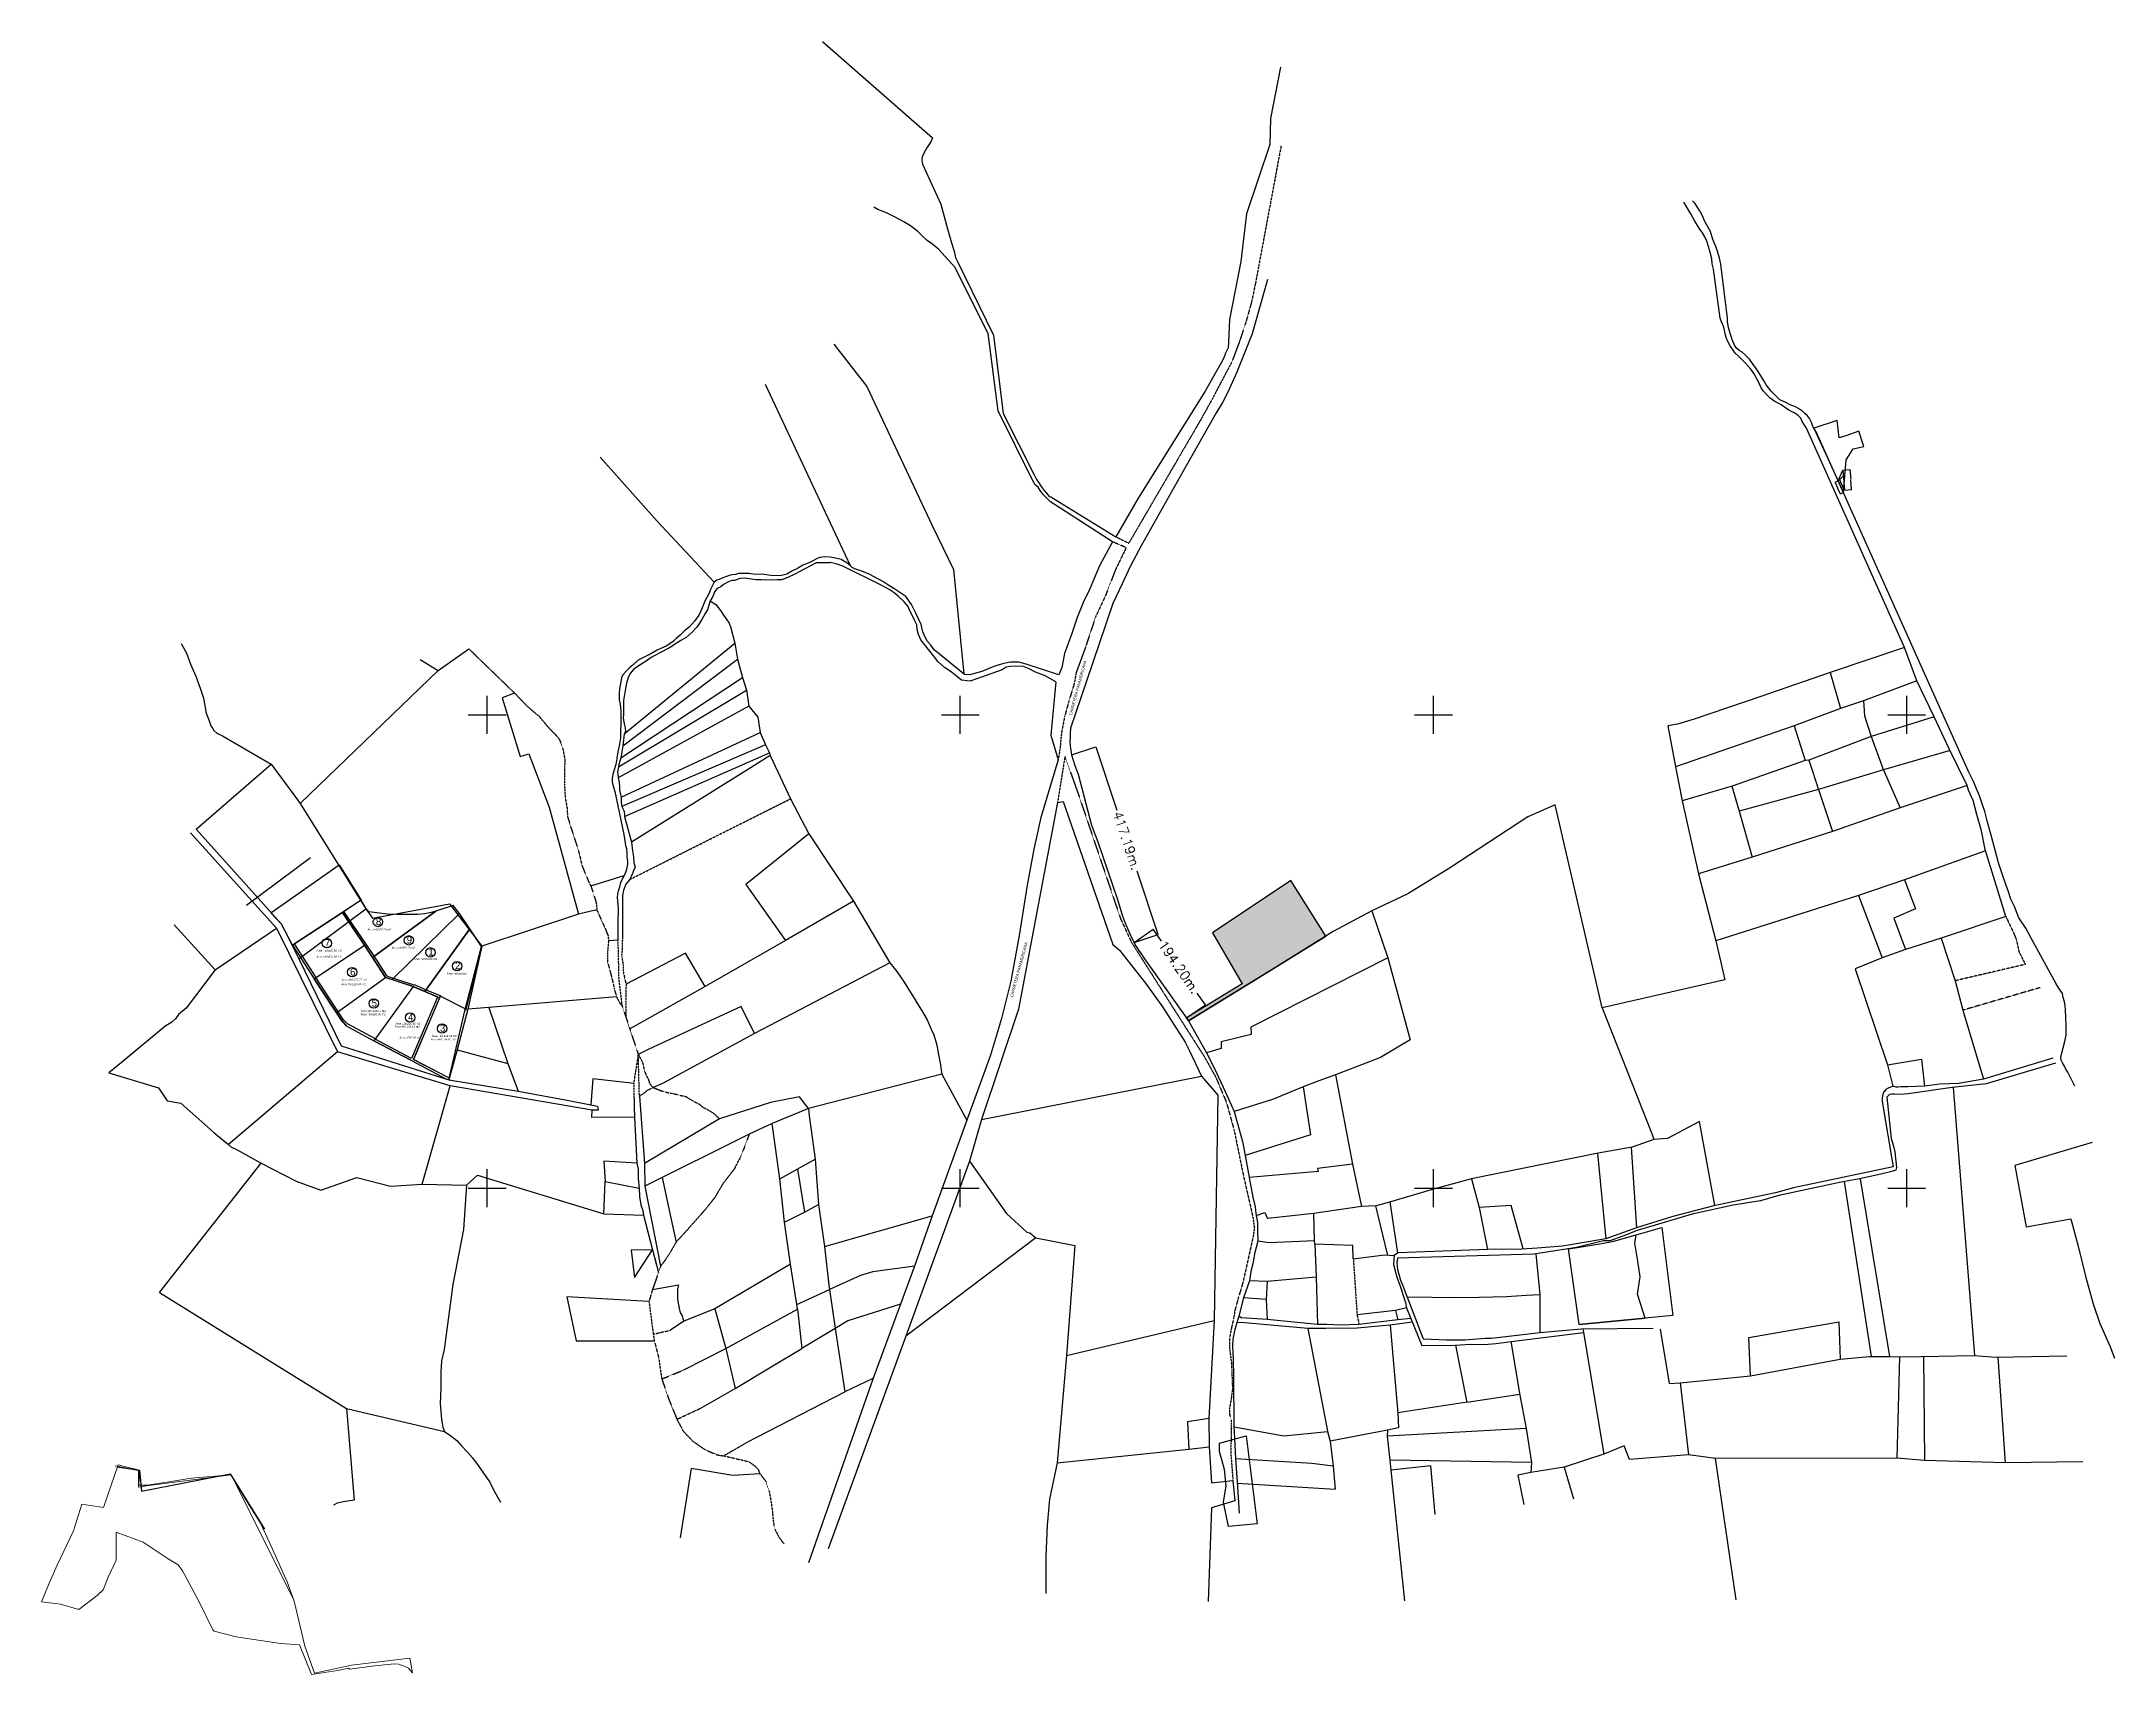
# Model space of a CAD drawing. Header units: millimetres. Extents: x 605783 to 623458, y 1302882 to 1324924.
# Drawn here: x 605783 to 610162, y 1302882 to 1306331 of the extents above.
import ezdxf
from ezdxf.enums import TextEntityAlignment as Align

# ---------------------------------------------------------------- set-up
doc = ezdxf.new("R2010")
doc.units = ezdxf.units.MM
doc.header["$PDMODE"] = 35
doc.header["$PDSIZE"] = 1.5
doc.linetypes.add('HIDDEN', pattern=[0.375, 0.25, -0.125])
for name, color, linetype in [('2', 7, 'Continuous'), ('3', 7, 'Continuous'), ('42', 7, 'Continuous'), ('CVL_CUADCON_LIN', 8, 'Continuous'), ('CVL_CUADCON_TIT', 1, 'Continuous')]:
    doc.layers.add(name, color=color, linetype=linetype)
doc.styles.add('ROMANS', font='ROMANS', dxfattribs={"height": 0.2})
doc.styles.get("Standard").update_dxf_attribs({"font": 'TCCM____.TTF'})
doc.styles.add('TXT 300', font='arial.ttf', dxfattribs={"height": 0.06})
doc.dimstyles.new('STANDARD$0', dxfattribs={"dimtxt": 0.6, "dimasz": 0.5, "dimexe": 0.125, "dimexo": 0.000625, "dimgap": 0.0625, "dimtad": 0, "dimzin": 1, "dimdsep": 46, "dimtxsty": 'ROMANS', "dimblk1": 'ARCHTICK', "dimblk2": 'ARCHTICK', "dimsah": 1, "dimcen": 2.5, "dimclrd": 1, "dimclre": 1, "dimclrt": 30, "dimaunit": 1, "dimadec": 0, "dimazin": 0, "dimtfac": 1, "dimtix": 1, "dimtofl": 0, "dimtmove": 1, "dimatfit": 3, "dimldrblk": 'ARCHTICK', "dimfxl": 1, "dimtolj": 1, "dimtzin": 1, "dimarcsym": 0})

# ---------------------------------------------------------------- blocks, each defined once
blk = doc.blocks.new('COORD')
at = {"layer": '42', "color": 2, "linetype": 'Continuous'}
for p, q in [((-2, 0), (2, 0)), ((0, -2), (0, 2))]:
    blk.add_line(p, q, dxfattribs=at)
blk = doc.blocks.new('COORD$')
at = {"layer": '42', "color": 2, "linetype": 'Continuous'}
blk.add_blockref('COORD', (0, 0), dxfattribs=at)
blk = doc.blocks.new('_ARCHTICK')
at = {"color": 0, "linetype": 'ByBlock', "const_width": 0.15}
blk.add_lwpolyline([(-0.5, -0.5), (0.5, 0.5)], dxfattribs=at)
blk = doc.blocks.new('*D300')
at = {"layer": 'CVL_CUADCON_LIN', "color": 1, "lineweight": -2, "transparency": 16777216}
for p, q in [((609578.1, 1305402.8), (609571.4, 1305399.7)), ((609571.5, 1305399.8), (609576.9, 1305388.1)), ((609582.8, 1305375.2), (609577.4, 1305386.9)), ((609589.4, 1305378.3), (609582.7, 1305375.2))]:
    blk.add_line(p, q, dxfattribs=at)
at = {"layer": 'Defpoints', "color": 0, "transparency": 16777216}
for p in [(609571.5, 1305399.8), (609578.1, 1305402.8), (609589.4, 1305378.3)]:
    blk.add_point(p, dxfattribs=at)
at = {"layer": 'CVL_CUADCON_LIN', "color": 1, "lineweight": -2, "transparency": 16777216, "xscale": 0.5, "yscale": 0.5, "zscale": 0.5}
for p, rotation in [((609571.5, 1305399.8), 114.6560883213304), ((609582.8, 1305375.2), 294.6560883213304)]:
    blk.add_blockref('_ARCHTICK', p, dxfattribs=dict(at, rotation=rotation))
at = {"layer": 'CVL_CUADCON_LIN', "color": 30, "transparency": 16777216, "insert": (609577.2, 1305387.5), "char_height": 0.2, "attachment_point": 5, "rotation": 294.6561, "style": 'ROMANS'}
blk.add_mtext('\\A1;27.00m.', dxfattribs=at)
blk = doc.blocks.new('*D301')
at = {"layer": 'CVL_CUADCON_LIN', "color": 1, "lineweight": -2, "transparency": 16777216}
for p, q in [((609588, 1305426), (609602.9, 1305427.3)), ((609602.8, 1305427.3), (609604.6, 1305406.8)), ((609591.8, 1305383.7), (609606.7, 1305385)), ((609606.6, 1305385), (609604.7, 1305405.5))]:
    blk.add_line(p, q, dxfattribs=at)
at = {"layer": 'Defpoints', "color": 0, "transparency": 16777216}
for p in [(609588, 1305426), (609591.8, 1305383.7), (609606.6, 1305385)]:
    blk.add_point(p, dxfattribs=at)
at = {"layer": 'CVL_CUADCON_LIN', "color": 1, "lineweight": -2, "transparency": 16777216, "xscale": 0.5, "yscale": 0.5, "zscale": 0.5}
for p, rotation in [((609602.8, 1305427.3), 95.15889302675406), ((609606.6, 1305385), 275.1588930267541)]:
    blk.add_blockref('_ARCHTICK', p, dxfattribs=dict(at, rotation=rotation))
at = {"layer": 'CVL_CUADCON_LIN', "color": 30, "transparency": 16777216, "insert": (609604.7, 1305406.2), "char_height": 0.2, "attachment_point": 5, "rotation": 275.1589, "style": 'ROMANS'}
blk.add_mtext('\\A1;42.45m.', dxfattribs=at)
blk = doc.blocks.new('*D302')
at = {"layer": 'CVL_CUADCON_TIT', "color": 1, "linetype": 'Continuous', "lineweight": -2, "transparency": 16777216}
for p, q in [((607958.9, 1304824.2), (608009.8, 1304841.1)), ((608009.7, 1304841.1), (608054.1, 1304707.9)), ((608141.5, 1304445.3), (608097.2, 1304578.5)), ((608090.8, 1304428.4), (608141.7, 1304445.3))]:
    blk.add_line(p, q, dxfattribs=at)
at = {"layer": 'Defpoints', "color": 0, "transparency": 16777216}
for p in [(607958.9, 1304824.2), (608090.8, 1304428.4), (608141.5, 1304445.3)]:
    blk.add_point(p, dxfattribs=at)
at = {"layer": 'CVL_CUADCON_TIT', "color": 1, "lineweight": -2, "transparency": 16777216, "xscale": 0.5, "yscale": 0.5, "zscale": 0.5}
for p, rotation in [((608009.7, 1304841.1), 108.4217028005186), ((608141.5, 1304445.3), 288.4217028005186)]:
    blk.add_blockref('_ARCHTICK', p, dxfattribs=dict(at, rotation=rotation))
at = {"layer": 'CVL_CUADCON_TIT', "color": 30, "transparency": 16777216, "insert": (608075.6, 1304643.2), "char_height": 0.2, "attachment_point": 5, "rotation": 288.4217, "style": 'ROMANS'}
blk.add_mtext('\\A1;{\\H100x;\\C7;417.19m.}', dxfattribs=at)
blk = doc.blocks.new('*D303')
at = {"layer": 'CVL_CUADCON_TIT', "color": 1, "linetype": 'Continuous', "lineweight": -2, "transparency": 16777216}
for p, q in [((608090.8, 1304428.4), (608130.8, 1304456.2)), ((608130.7, 1304456.1), (608148, 1304431.2)), ((608201.4, 1304268.8), (608241.5, 1304296.6)), ((608241.4, 1304296.5), (608224.1, 1304321.5))]:
    blk.add_line(p, q, dxfattribs=at)
at = {"layer": 'Defpoints', "color": 0, "transparency": 16777216}
for p in [(608090.8, 1304428.4), (608241.4, 1304296.5), (608201.4, 1304268.8)]:
    blk.add_point(p, dxfattribs=at)
at = {"layer": 'CVL_CUADCON_TIT', "color": 1, "lineweight": -2, "transparency": 16777216, "xscale": 0.5, "yscale": 0.5, "zscale": 0.5}
for p, rotation in [((608130.7, 1304456.1), 124.7428550382277), ((608241.4, 1304296.5), 304.7428550382277)]:
    blk.add_blockref('_ARCHTICK', p, dxfattribs=dict(at, rotation=rotation))
at = {"layer": 'CVL_CUADCON_TIT', "color": 30, "transparency": 16777216, "insert": (608186.1, 1304376.3), "char_height": 0.2, "attachment_point": 5, "rotation": 304.7429, "style": 'ROMANS'}
blk.add_mtext('\\A1;{\\H100x;\\C7;194.20m.}', dxfattribs=at)

msp = doc.modelspace()

# ---------------------------------------------------------------- hatches: boundary and pattern name
h = msp.add_hatch(color=7)
h.set_gradient(color1=(0, 0, 255), color2=(255, 255, 0), tint=1)
h.paths.add_polyline_path([(608256.30639, 1304448.77558), (608318.88312, 1304340.91344), (608201.42371, 1304268.80441), (608205.53505, 1304263.01568), (608495.94648, 1304441.73877), (608421.78644, 1304559.30772)])

# ---------------------------------------------------------------- linework, layer by layer
at = {"color": 1}
for p, q in [((606314.04733, 1304423.13581), (606419.22173, 1304492.18313)), ((606418.41308, 1304260.54237), (606358.95589, 1304351.7556)), ((606568.18074, 1304335.00102), (606485.12319, 1304220.87956)), ((606568.18074, 1304335.00102), (606509.88128, 1304354.58831)), ((606569.02474, 1304335.57023), (606620.24314, 1304313.57651)), ((606619.39913, 1304313.0073), (606564.60094, 1304183.16998)), ((606623.82339, 1304311.02106), (606568.89997, 1304180.91338)), ((606427.39711, 1304252.82967), (606419.25708, 1304261.11159)), ((606563.04558, 1304179.48475), (606485.12319, 1304220.87956)), ((606643.13703, 1304138.41767), (606638.37538, 1304139.94301))]:
    msp.add_line(p, q, dxfattribs=at)
at = {"color": 50}
for p, q in [((606465.34354, 1304422.27874), (606418.37773, 1304491.61392)), ((606358.95589, 1304351.7556), (606465.34354, 1304422.27874)), ((606479.93408, 1304400.18621), (606465.34354, 1304422.27874)), ((606509.88128, 1304354.58831), (606479.93408, 1304400.18621)), ((606405.76058, 1304279.95257), (606509.88128, 1304354.58831))]:
    msp.add_line(p, q, dxfattribs=at)
at = {"color": 9, "true_color": 0xc7c8ca}
for p, q in [((606468.82087, 1304424.63419), (606421.85506, 1304493.96937)), ((606363.1339, 1304354.53488), (606317.38134, 1304425.34588)), ((606483.17549, 1304402.53493), (606468.8482, 1304424.59332)), ((606512.91251, 1304357.19657), (606483.17549, 1304402.53493)), ((606421.43537, 1304263.16264), (606362.2899, 1304353.96567)), ((606429.55138, 1304256.2), (606422.27937, 1304263.73185)), ((606488.32099, 1304224.68291), (606429.55138, 1304256.2)), ((606564.60094, 1304183.16998), (606487.47699, 1304224.11369)), ((606640.19892, 1304143.50316), (606568.89997, 1304180.91338))]:
    msp.add_line(p, q, dxfattribs=at)
for p, q in [((606512.91251, 1304357.19657), (606569.41875, 1304338.80461)), ((606570.26275, 1304339.37383), (606595.68655, 1304328.37245)), ((606595.68655, 1304328.37245), (606626.29699, 1304315.45061)), ((606568.89997, 1304180.91338), (606625.46045, 1304314.89907)), ((606679.27065, 1304288.81284), (606679.27065, 1304288.81284)), ((606568.89997, 1304180.91338), (606644.05409, 1304142.31113))]:
    msp.add_line(p, q)
for points in [[(606313.20352, 1304422.56623), (606289.75003, 1304467.17367), (606267.3687, 1304491.18104), (606411.42724, 1304592.30166), (606458.09003, 1304517.52546), (606313.20356, 1304422.56625)], [(606418.37773, 1304491.61392), (606465.34354, 1304422.27874), (606482.30078, 1304396.58265), (606615.96874, 1304494.27193), (606605.90557, 1304491.25855), (606592.39227, 1304488.94289), (606577.79187, 1304487.57696), (606533.46725, 1304487.06586), (606514.00498, 1304488.36763), (606474.25629, 1304492.9091), (606468.09265, 1304500.93904), (606458.09003, 1304517.52546), (606418.37773, 1304491.61392)], [(606509.88128, 1304354.58831), (606523.36836, 1304350.05696), (606665.76912, 1304489.27237), (606652.57971, 1304506.52576), (606615.96874, 1304494.27193), (606482.30078, 1304396.58265), (606509.88129, 1304354.5883)], [(606592.50988, 1304324.55383), (606687.53183, 1304456.91996), (606665.76912, 1304489.27237), (606523.36836, 1304350.05696), (606568.18074, 1304335.00102), (606575.44297, 1304331.88254), (606592.50988, 1304324.55383)], [(606592.50988, 1304324.55383), (606623.93594, 1304311.28769), (606625.46045, 1304314.89907), (606625.46045, 1304314.89907), (606678.42665, 1304288.24362), (606712.35803, 1304419.68446), (606687.53183, 1304456.91996), (606592.50988, 1304324.55383)]]:
    msp.add_lwpolyline(points)
at = {"color": 50}
msp.add_lwpolyline([(606643.13703, 1304138.41767), (606677.43655, 1304284.04003), (606712.35803, 1304419.68446), (606687.53183, 1304456.91996), (606665.76912, 1304489.27237), (606652.57971, 1304506.52576), (606615.96874, 1304494.27193), (606605.90557, 1304491.25855), (606592.39227, 1304488.94289), (606577.79187, 1304487.57696), (606557.96205, 1304487.40053), (606533.46725, 1304487.06586), (606514.00498, 1304488.36763), (606474.25629, 1304492.9091), (606468.09265, 1304500.93904), (606458.09003, 1304517.52546), (606418.37773, 1304491.61392), (606313.20333, 1304422.5666), (606358.95589, 1304351.7556), (606418.41308, 1304260.54237), (606426.55311, 1304252.26046), (606485.12319, 1304220.87956), (606563.04558, 1304179.48475), (606638.37538, 1304139.94301)], close=True, dxfattribs=at)
at = {"color": 1}
msp.add_lwpolyline([(606713.20203, 1304420.25367), (606678.28055, 1304284.60924)], dxfattribs=at)
for centre, radius in [((606493.65726, 1304471.53249), 9.89395), ((606385.6402, 1304426.76538), 9.89395), ((606558.82463, 1304432.75478), 9.89395), ((606604.36254, 1304407.40575), 9.89395), ((606439.11688, 1304365.26373), 9.89395), ((606482.26716, 1304396.63385), 0.000000002), ((606482.31474, 1304396.5614), 0.0000000011), ((606482.31474, 1304396.5614), 0.000000000116), ((606660.7982, 1304378.39416), 9.89395), ((606524.22599, 1304350.62159), 0.00000000198), ((606524.23172, 1304350.61966), 0.000000000329), ((606524.23284, 1304350.61929), 0.00000000026), ((606524.23288, 1304350.61927), 0.00000000026), ((606524.23295, 1304350.61925), 0.000000000329), ((606484.68738, 1304299.63121), 9.89395), ((606561.55328, 1304269.77867), 9.89395), ((606629.01173, 1304246.55752), 9.89395)]:
    msp.add_circle(centre, radius)
at = {"layer": '2', "color": 1, "linetype": 'Continuous'}
for p, q in [((607311.79703, 1305607.08167), (607490.77303, 1305224.49967)), ((607420.59703, 1305230.73467), (607448.51103, 1305230.38667)), ((606583.02503, 1305026.17367), (606620.49403, 1305002.38767)), ((606620.49403, 1305002.38767), (606685.51003, 1305048.38667)), ((607011.09703, 1304843.25967), (607252.86703, 1305026.82067)), ((607014.02603, 1304869.17267), (607247.20203, 1305060.64567)), ((607247.20203, 1305060.64567), (607252.86703, 1305026.82067)), ((607252.86703, 1305026.82067), (607263.84003, 1304988.14467)), ((609718.46203, 1305051.15567), (609561.21203, 1304998.09367)), ((609744.55503, 1304981.08967), (609718.46203, 1305051.15567)), ((606620.49403, 1305002.38767), (606329.44303, 1304721.68167)), ((607006.64403, 1304817.86167), (607263.84003, 1304988.14467)), ((607263.84003, 1304988.14467), (607271.82503, 1304960.91867)), ((609561.21203, 1304998.09367), (609583.16203, 1304922.52267)), ((607001.46503, 1304799.07667), (607271.82503, 1304960.91867)), ((607271.82503, 1304960.91867), (607277.23603, 1304927.09367)), ((609631.76003, 1304938.34067), (609583.16203, 1304922.52267)), ((609744.55503, 1304981.08967), (609631.76003, 1304938.34067)), ((609780.57703, 1304904.44467), (609744.55503, 1304981.08967)), ((607277.23603, 1304927.09367), (607001.34403, 1304775.94867)), ((609583.16203, 1304922.52267), (609485.42603, 1304885.80267)), ((609780.57703, 1304904.44467), (609647.87703, 1304863.30167)), ((609812.51003, 1304837.44667), (609780.57703, 1304904.44467)), ((607007.48103, 1304735.25867), (607301.32903, 1304871.33767)), ((607014.02603, 1304869.17267), (607011.09703, 1304843.25967)), ((607301.32903, 1304871.33767), (607312.37103, 1304845.62467)), ((609485.42603, 1304885.80267), (609234.72203, 1304799.17567)), ((609485.42603, 1304885.80267), (609508.66603, 1304812.76767)), ((609647.87703, 1304863.30167), (609516.03603, 1304813.50167)), ((609647.87703, 1304863.30167), (609672.66803, 1304795.34267)), ((607011.09703, 1304843.25967), (607006.64403, 1304817.86167)), ((607312.37103, 1304845.62467), (607008.64703, 1304715.42967)), ((607014.63103, 1304694.05667), (607320.41003, 1304828.56267)), ((607312.37103, 1304845.62467), (607320.41003, 1304828.56267)), ((607320.41003, 1304828.56267), (607322.41203, 1304822.96367)), ((607322.41203, 1304822.96367), (607365.11403, 1304731.55267)), ((609508.66603, 1304812.76767), (609354.19303, 1304758.48267)), ((609516.03603, 1304813.50167), (609508.66603, 1304812.76767)), ((609516.03603, 1304813.50167), (609536.79403, 1304751.40467)), ((609814.37003, 1304833.67667), (609673.92503, 1304792.79667)), ((609850.82303, 1304759.79067), (609812.51003, 1304837.44667)), ((606109.43603, 1304667.65667), (606267.89903, 1304804.78067)), ((609234.72203, 1304799.17567), (609248.86903, 1304727.29567)), ((609673.92503, 1304792.79667), (609536.79403, 1304751.40467)), ((609672.66803, 1304795.34267), (609708.81103, 1304712.34367)), ((606329.44303, 1304721.68167), (606424.90803, 1304568.04667)), ((607365.11403, 1304731.55267), (607403.84303, 1304657.43867)), ((609354.19303, 1304758.48267), (609248.86903, 1304727.29567)), ((609248.86903, 1304727.29567), (609282.78203, 1304573.13367)), ((609353.82003, 1304758.37167), (609368.90403, 1304705.81367)), ((609536.79403, 1304751.40467), (609368.90403, 1304705.81367)), ((609536.79403, 1304751.40467), (609566.04703, 1304662.58767)), ((609850.82303, 1304759.79067), (609708.81103, 1304712.34367)), ((607014.63103, 1304694.05667), (607029.33603, 1304640.37067)), ((609368.90403, 1304705.81367), (609396.33303, 1304608.10867)), ((609708.81103, 1304712.34367), (609566.04703, 1304662.58767)), ((606097.96503, 1304659.82267), (606279.29203, 1304458.82867)), ((606109.43603, 1304667.65667), (606289.75003, 1304467.17367)), ((607403.84303, 1304657.43867), (607498.35203, 1304515.24467)), ((609566.04703, 1304662.58767), (609396.33303, 1304608.10867)), ((606216.08479, 1304507.10805), (606351.24279, 1304607.98105)), ((609396.33303, 1304608.10867), (609282.78203, 1304573.13367)), ((609889.33103, 1304622.02667), (609718.42903, 1304560.82867)), ((609932.30203, 1304483.27367), (609888.50403, 1304624.69967)), ((606424.90803, 1304568.04667), (606467.73103, 1304499.50767)), ((606943.24703, 1304547.69067), (607013.47103, 1304569.77767)), ((609282.78203, 1304573.13367), (609319.96803, 1304431.68767)), ((609718.42903, 1304560.82867), (609621.22003, 1304527.41067)), ((607498.35203, 1304515.24467), (607354.14603, 1304432.70667)), ((607498.35203, 1304515.24467), (607575.14403, 1304385.06567)), ((609621.22003, 1304527.41067), (609319.96803, 1304431.68767)), ((609621.22003, 1304527.41067), (609671.40303, 1304396.11067)), ((606063.41303, 1304465.27567), (606149.78803, 1304370.38667)), ((606149.78803, 1304370.38667), (606279.29203, 1304458.82867)), ((606279.29203, 1304458.82867), (606408.22703, 1304197.04267)), ((606289.75003, 1304467.17367), (606326.19603, 1304393.57667)), ((606326.19603, 1304393.57667), (606467.73103, 1304499.50767)), ((608593.30603, 1304495.14367), (608626.57003, 1304396.14467)), ((609932.30203, 1304483.27367), (609795.62903, 1304437.38667)), ((606713.20203, 1304420.25367), (606683.29403, 1304287.70367)), ((606980.74303, 1304432.40867), (607000.30903, 1304433.60267)), ((607354.14603, 1304432.70667), (607184.96903, 1304335.27367)), ((609720.43003, 1304413.28067), (609671.40303, 1304396.11067)), ((609795.62903, 1304437.38667), (609720.43003, 1304413.28067)), ((609795.62903, 1304437.38667), (609825.26603, 1304347.42067)), ((607575.14403, 1304385.06567), (607289.35603, 1304235.99267)), ((608626.57003, 1304396.14467), (608673.92303, 1304222.87567)), ((609671.40303, 1304396.11067), (609613.74503, 1304372.56367)), ((609613.74503, 1304372.56367), (609682.59703, 1304170.21667)), ((607184.96903, 1304335.27367), (607044.59203, 1304256.27967)), ((609825.26603, 1304347.42067), (609841.19403, 1304285.09067)), ((606683.29403, 1304287.70367), (606660.99803, 1304201.88667)), ((606728.01703, 1304290.82867), (606683.29403, 1304287.70367)), ((606997.64403, 1304313.14267), (606728.01703, 1304290.82867)), ((606728.01703, 1304290.82867), (606768.03903, 1304172.99567)), ((609841.19403, 1304285.09067), (609885.03903, 1304139.29067)), ((607044.59203, 1304256.27967), (607025.48703, 1304245.93467)), ((608205.53503, 1304263.01567), (608244.08003, 1304195.52767)), ((606408.22703, 1304197.04267), (606177.82503, 1304001.49367)), ((606646.36903, 1304125.18867), (606408.22703, 1304197.04267)), ((606660.99803, 1304201.88667), (606643.13703, 1304138.41767)), ((606660.99803, 1304201.88667), (606768.03903, 1304172.99567)), ((606768.03903, 1304172.99567), (606789.83103, 1304114.19867)), ((607684.40603, 1304150.04467), (607403.33703, 1304077.45467)), ((607684.40603, 1304150.04467), (607737.49503, 1304053.25467)), ((609682.59703, 1304170.21667), (609693.38003, 1304124.50367)), ((610031.37603, 1304183.93467), (609885.03903, 1304139.29067)), ((606586.85703, 1303917.77867), (606646.36903, 1304125.18867)), ((606643.13703, 1304138.41767), (606789.83103, 1304114.19867)), ((606946.34603, 1304073.92967), (606646.36903, 1304125.18867)), ((607768.23803, 1304054.65767), (608233.56403, 1304145.83367)), ((608516.04403, 1304148.77967), (608552.39203, 1303959.79667)), ((609820.96403, 1304122.03367), (609866.17503, 1303555.94867)), ((607045.82403, 1304104.03367), (607056.76103, 1303961.66367)), ((607035.42803, 1304059.34367), (607040.75903, 1303961.98067)), ((607214.99903, 1304055.83567), (607056.76103, 1303961.66367)), ((607342.86403, 1303929.01267), (607326.20403, 1304045.73667)), ((607737.49503, 1304053.25467), (607664.29203, 1303850.98267)), ((607768.23803, 1304054.65767), (607742.88203, 1303966.56567)), ((608325.67903, 1303978.22367), (608333.66403, 1303932.24867)), ((609071.21303, 1303983.15467), (608803.70703, 1303929.31767)), ((609070.04403, 1303982.91967), (609087.51303, 1303802.53767)), ((609143.16703, 1303996.08567), (609071.21303, 1303983.15467)), ((609140.98203, 1303995.69267), (609152.03603, 1303825.59667)), ((606032.41203, 1303689.20367), (606246.96503, 1303962.33267)), ((607056.76103, 1303961.66367), (607057.01803, 1303913.88067)), ((607093.69203, 1303932.03467), (607057.01803, 1303913.88067)), ((607342.86403, 1303929.01267), (607417.51003, 1303970.65167)), ((607380.18603, 1303949.83267), (607394.31403, 1303858.66167)), ((607417.51003, 1303970.65167), (607424.37403, 1303875.06167)), ((607742.88203, 1303966.56567), (607608.59603, 1303596.53867)), ((608552.39203, 1303959.79667), (608571.22803, 1303870.51267)), ((606586.85703, 1303917.77867), (606680.32503, 1303915.88267)), ((606970.60003, 1303855.25867), (606973.31903, 1303923.17967)), ((606973.31903, 1303923.17967), (607045.30903, 1303909.35267)), ((607057.01803, 1303913.88067), (607090.67603, 1303744.73167)), ((607352.03803, 1303837.73367), (607342.86403, 1303929.01267)), ((608803.70703, 1303929.31767), (608819.64603, 1303868.76467)), ((609622.89603, 1303928.86967), (609584.77603, 1303922.40567)), ((609591.09603, 1303923.47767), (609648.10903, 1303553.83767)), ((609624.89503, 1303929.30267), (609686.77803, 1303553.90967)), ((606970.60003, 1303855.25867), (607054.40903, 1303852.38467)), ((607054.40903, 1303852.38467), (607073.83703, 1303779.10967)), ((607352.03803, 1303837.73367), (607394.31403, 1303858.66167)), ((607394.31403, 1303858.66167), (607424.37403, 1303875.06167)), ((607424.37403, 1303875.06167), (607437.11603, 1303786.05667)), ((607437.11603, 1303786.05667), (607664.29203, 1303850.98267)), ((607664.29203, 1303850.98267), (607626.90003, 1303744.38367)), ((608470.56303, 1303856.17167), (608372.96503, 1303845.37567)), ((608571.22803, 1303870.51267), (608470.56303, 1303856.17167)), ((608472.03703, 1303798.21767), (608470.56303, 1303856.17167)), ((608601.97303, 1303872.16967), (608571.22803, 1303870.51267)), ((608600.91503, 1303872.11267), (608626.00403, 1303767.31867)), ((608630.71903, 1303880.18867), (608601.97303, 1303872.16967)), ((608631.02203, 1303880.27867), (608647.35203, 1303772.30567)), ((608819.64603, 1303868.76467), (608837.39803, 1303779.95767)), ((607364.78103, 1303748.98167), (607352.03803, 1303837.73367)), ((607883.00903, 1303804.61967), (607608.59603, 1303596.53867)), ((609152.03603, 1303825.59667), (609087.51303, 1303802.53767)), ((607073.83703, 1303779.10967), (607081.30203, 1303749.47167)), ((607078.31503, 1303761.04767), (607085.95903, 1303731.05067)), ((607437.11603, 1303786.05667), (607446.08703, 1303704.69067)), ((608472.50603, 1303790.84567), (608472.03703, 1303798.21767)), ((608472.50603, 1303790.84567), (608475.44503, 1303721.70367)), ((608619.80103, 1303767.63567), (608553.97203, 1303759.82067)), ((608638.61703, 1303766.67367), (608619.80103, 1303767.63567)), ((608648.51803, 1303773.05567), (608638.61703, 1303766.67367)), ((608935.55603, 1303769.82167), (608647.52603, 1303761.87167)), ((608837.39803, 1303779.95767), (608648.51803, 1303773.05567)), ((608910.10703, 1303780.92967), (608837.39803, 1303779.95767)), ((608939.41403, 1303770.43167), (608947.97303, 1303684.75467)), ((607364.78103, 1303748.98167), (607205.27303, 1303654.81467)), ((607378.30503, 1303664.04067), (607364.78103, 1303748.98167)), ((607626.90003, 1303744.38367), (607597.52303, 1303664.69567)), ((608334.42003, 1303713.43967), (608321.79003, 1303677.56967)), ((608371.75903, 1303712.45567), (608334.42003, 1303713.43967)), ((608371.75903, 1303712.45567), (608369.78203, 1303674.59367)), ((608475.44503, 1303721.70367), (608371.75903, 1303712.45567)), ((608475.44503, 1303721.70367), (608478.22103, 1303621.55367)), ((606032.41203, 1303689.20367), (606426.87903, 1303443.90167)), ((607378.30503, 1303664.04067), (607447.56303, 1303695.53467)), ((607446.08703, 1303704.69067), (607447.56303, 1303695.53467)), ((607447.56303, 1303695.53467), (607459.32403, 1303613.39567)), ((608321.79003, 1303677.56967), (608312.21703, 1303639.16767)), ((608369.78203, 1303674.59367), (608321.79003, 1303677.56967)), ((608369.78203, 1303674.59367), (608372.09903, 1303632.14067)), ((608665.75303, 1303684.66567), (608701.56003, 1303591.24767)), ((608947.97303, 1303684.75467), (608948.13703, 1303604.41467)), ((607139.85403, 1303628.64167), (607111.81103, 1303609.43767)), ((607205.27303, 1303654.81467), (607139.85403, 1303628.64167)), ((607205.27303, 1303654.81467), (607228.45403, 1303570.59667)), ((607228.45403, 1303570.59667), (607379.52103, 1303653.61467)), ((607379.52103, 1303653.61467), (607378.30503, 1303664.04067)), ((607379.52103, 1303653.61467), (607389.24703, 1303570.97567)), ((607597.52303, 1303664.69567), (607538.77403, 1303505.82667)), ((607948.00203, 1303556.05167), (608260.32003, 1303629.78867)), ((608260.32003, 1303629.78867), (608248.56503, 1303422.95167)), ((608317.19803, 1303625.75067), (608307.80003, 1303625.17767)), ((608457.60203, 1303613.24867), (608317.19803, 1303625.75067)), ((608478.22103, 1303621.55367), (608372.09903, 1303632.14067)), ((608642.72503, 1303651.14667), (608561.89903, 1303641.80767)), ((608647.70003, 1303631.04767), (608565.85503, 1303621.20567)), ((608678.57103, 1303626.80167), (608631.63803, 1303619.92867)), ((608666.37703, 1303656.64267), (608642.72503, 1303651.14667)), ((608642.72503, 1303651.14667), (608647.70003, 1303631.04767)), ((608675.53403, 1303634.23367), (608647.70003, 1303631.04767)), ((608666.37703, 1303656.64267), (608698.72903, 1303577.47267)), ((607459.32403, 1303613.39567), (607389.24703, 1303570.97567)), ((607608.59603, 1303596.53867), (607444.93903, 1303147.58267)), ((607459.32403, 1303613.39567), (607479.95803, 1303479.37267)), ((608457.60203, 1303613.24867), (608499.88003, 1303392.47167)), ((608631.63803, 1303619.92867), (608648.19103, 1303434.58167)), ((608886.40103, 1303585.76267), (608905.96103, 1303472.19267)), ((608887.25303, 1303585.87467), (609040.26603, 1303604.32867)), ((608948.13703, 1303604.41467), (609035.57603, 1303612.29267)), ((609035.57603, 1303612.29267), (609187.46162, 1303613.46826)), ((609039.06303, 1303612.85167), (609040.26603, 1303604.32867)), ((609040.26603, 1303604.32867), (609083.47003, 1303347.36767)), ((607139.56503, 1303525.45467), (607228.45403, 1303570.59667)), ((607228.45403, 1303570.59667), (607248.07903, 1303486.39167)), ((607948.00203, 1303556.05167), (607928.01403, 1303329.42267)), ((608698.72903, 1303577.47267), (608769.34703, 1303577.70067)), ((608769.90803, 1303577.73967), (608793.86103, 1303457.13367)), ((609393.00303, 1303513.19967), (609582.32703, 1303548.31067)), ((609582.32703, 1303548.31067), (609644.60303, 1303553.82767)), ((609644.60303, 1303553.82767), (609685.78803, 1303553.94667)), ((609685.78803, 1303553.94667), (609704.85803, 1303553.24067)), ((609707.77003, 1303553.29467), (609701.78903, 1303338.99567)), ((609704.85803, 1303553.24067), (609753.41403, 1303554.14267)), ((609753.41403, 1303554.14267), (609865.52703, 1303555.99367)), ((609758.08203, 1303554.21967), (609760.27303, 1303334.33667)), ((609865.52703, 1303555.99367), (609911.29703, 1303552.82167)), ((609911.29703, 1303552.82167), (610061.03503, 1303555.03467)), ((609915.07603, 1303552.87767), (609930.62103, 1303329.49367)), ((607538.77403, 1303505.82667), (607402.87203, 1303118.01367)), ((607539.28703, 1303507.21267), (607479.95803, 1303479.37267)), ((609244.30903, 1303498.28267), (609393.00303, 1303513.19967)), ((609244.30903, 1303498.28267), (609261.69103, 1303346.61467)), ((607174.19303, 1303444.24067), (607248.07903, 1303486.39167)), ((607272.37203, 1303372.18067), (607479.95803, 1303479.37267)), ((608794.45103, 1303457.22267), (608648.14203, 1303435.13367)), ((608905.66103, 1303473.93267), (608793.86103, 1303457.13367)), ((608905.96103, 1303472.19267), (608918.79903, 1303401.73967)), ((606426.87903, 1303443.90167), (606634.40803, 1303395.29667)), ((608248.56503, 1303422.95167), (608249.52103, 1303363.22067)), ((608206.31403, 1303358.56267), (608249.52103, 1303363.22067)), ((608249.52103, 1303363.22067), (608254.20403, 1303287.46367)), ((608407.38203, 1303385.72267), (608301.93503, 1303404.70667)), ((608499.41203, 1303394.91567), (608407.38203, 1303385.72267)), ((608499.88003, 1303392.47167), (608504.87103, 1303375.42367)), ((608626.41003, 1303398.32467), (608504.87103, 1303375.42367)), ((608504.87103, 1303375.42367), (608511.45003, 1303322.27867)), ((608918.79903, 1303401.73967), (608625.32903, 1303385.87467)), ((608626.41003, 1303398.32467), (608625.32903, 1303385.87467)), ((608625.32903, 1303385.87467), (608630.90503, 1303335.02167)), ((608918.79903, 1303401.73967), (608930.36003, 1303329.76667)), ((607928.01403, 1303329.42267), (608206.31403, 1303358.56267)), ((608305.02603, 1303337.74167), (608308.69503, 1303289.46767)), ((608511.45003, 1303322.27867), (608515.76803, 1303273.97267)), ((608930.36003, 1303329.76667), (608630.90503, 1303335.02167)), ((608630.90503, 1303335.02167), (608633.33103, 1303313.66167)), ((608930.36003, 1303329.76667), (608928.72903, 1303309.05267)), ((608999.63403, 1303320.18667), (608928.72903, 1303309.05267)), ((609083.47003, 1303347.36767), (608999.63403, 1303320.18667)), ((608999.63403, 1303320.18667), (609019.37203, 1303253.42167)), ((609319.16603, 1303338.64867), (609261.69103, 1303346.61467)), ((609701.78903, 1303338.99567), (609319.16603, 1303338.64867)), ((609362.94903, 1303040.31167), (609319.16603, 1303338.64867)), ((609760.27303, 1303334.33667), (609701.78903, 1303338.99567)), ((609930.62103, 1303329.49367), (609760.27303, 1303334.33667)), ((610094.85103, 1303331.74867), (609930.62103, 1303329.49367)), ((608308.69503, 1303289.46767), (608312.66103, 1303223.14967)), ((608515.87203, 1303273.04467), (608308.93703, 1303285.42167)), ((608633.33103, 1303313.66167), (608662.08503, 1303037.88967))]:
    msp.add_line(p, q, dxfattribs=at)
for points in [[(607432.95403, 1306330.94867), (607664.81603, 1306127.21167), (607662.49403, 1306120.35867), (607657.11803, 1306112.50067), (607652.76803, 1306106.41867), (607650.20003, 1306101.09167), (607646.61003, 1306094.75167), (607644.30103, 1306090.44067), (607643.01003, 1306086.37967), (607642.47903, 1306082.05967), (607642.72003, 1306079.51767), (607642.96003, 1306076.72067), (607644.20403, 1306071.88667), (607682.36903, 1305987.10067), (607696.82803, 1305934.94167), (607704.80403, 1305905.93567), (607710.55203, 1305887.86767), (607713.78603, 1305874.89267), (607718.05703, 1305865.98067), (607794.20903, 1305710.89767), (607814.16703, 1305545.10767), (607880.54103, 1305414.20667), (607884.56203, 1305406.05767), (607889.85703, 1305398.66667), (607894.89903, 1305391.27567), (607901.20403, 1305382.86467), (607905.74703, 1305377.00067), (607911.29903, 1305370.37067), (607914.84903, 1305369.08467), (608052.08503, 1305285.17667)], [(608399.95803, 1306276.78967), (608379.32303, 1306168.60067), (608377.76303, 1306113.45467), (608327.97003, 1305967.25767), (608316.26403, 1305866.40367), (608292.25003, 1305743.74167), (608290.22303, 1305696.22267), (608289.39603, 1305684.02467), (608284.25603, 1305672.60867), (608280.14003, 1305662.71267), (608275.00703, 1305652.56667), (608240.91003, 1305592.72167), (608099.76003, 1305366.82667), (608052.08503, 1305285.17667)], [(609718.46203, 1305051.15567), (609511.47203, 1305514.35267), (609502.28603, 1305528.55667), (609498.96603, 1305535.66367), (609493.10303, 1305541.99967), (609485.21103, 1305546.55167), (609473.75703, 1305552.61767), (609457.71503, 1305563.49967), (609444.22403, 1305570.83067), (609434.54703, 1305577.66367), (609427.92203, 1305584.25167), (609419.76603, 1305593.37767), (609415.43003, 1305599.46367), (609411.59303, 1305609.61767), (609405.72203, 1305620.27467), (609400.61703, 1305629.15467), (609393.98303, 1305639.04767), (609387.86903, 1305645.38267), (609382.00503, 1305652.22667), (609374.36203, 1305659.06767), (609367.73503, 1305666.67167), (609361.36703, 1305671.73667), (609356.01103, 1305679.09067), (609349.88903, 1305688.47567), (609342.99403, 1305701.92567), (609339.92203, 1305711.06467), (609336.32503, 1305727.31867), (609331.46803, 1305738.99467), (609328.90903, 1305746.35667), (609314.43503, 1305850.00267), (609312.12103, 1305861.17767), (609311.33303, 1305871.84967), (609307.74403, 1305885.05467), (609303.90103, 1305897.74967), (609300.57003, 1305908.92167), (609296.48103, 1305918.56767), (609291.37703, 1305926.93867), (609284.49103, 1305936.57667), (609275.04903, 1305951.79667), (609267.13403, 1305966.76867), (609252.07703, 1305991.88467)], [(610077.78303, 1304124.85567), (610063.47803, 1304154.29467), (610058.88703, 1304160.63367), (610056.07503, 1304167.23267), (610052.24703, 1304173.82967), (610049.18303, 1304179.66567), (610048.40503, 1304186.01767), (610050.41903, 1304194.91767), (610056.21703, 1304216.28267), (610059.48503, 1304232.55567), (610059.69503, 1304252.12567), (610059.39903, 1304270.42167), (610058.34603, 1304285.66667), (610057.30903, 1304295.06667), (610056.01803, 1304303.19467), (610053.71103, 1304311.82967), (610051.65603, 1304320.71867), (610047.31803, 1304327.82167), (610042.72803, 1304334.16167), (610038.64403, 1304341.01067), (609985.54303, 1304437.17467), (609974.81603, 1304458.49167), (609960.02003, 1304480.55867), (609950.30503, 1304504.16567), (609943.15003, 1304519.90067), (609937.51703, 1304537.42067), (609932.40203, 1304550.36567), (609924.21403, 1304573.21267), (609917.04303, 1304596.31867), (609909.60803, 1304623.48967), (609900.11803, 1304659.80367), (609893.19603, 1304685.45167), (609888.06603, 1304705.00567), (609882.94903, 1304719.22167), (609876.55003, 1304737.75567), (609870.16103, 1304752.47667), (609864.79003, 1304766.69367), (609858.15203, 1304779.12667), (609853.29803, 1304789.02467), (609531.82803, 1305506.78667), (609524.68503, 1305517.69467), (609522.12303, 1305526.32767), (609517.52703, 1305534.44667), (609513.44603, 1305540.53467), (609507.84103, 1305545.34667), (609502.74503, 1305550.16067), (609496.63503, 1305554.46267), (609486.45203, 1305560.27867), (609477.80103, 1305563.04967), (609466.09303, 1305569.11367), (609455.14803, 1305574.41967), (609443.17303, 1305585.82067), (609436.54703, 1305592.40867), (609431.44803, 1305599.00167), (609426.34703, 1305606.10367), (609421.75303, 1305613.71367), (609410.77903, 1305632.23367), (609404.91203, 1305640.60367), (609397.51603, 1305650.74767), (609390.88603, 1305659.87667), (609382.98703, 1305667.98667), (609375.59903, 1305674.57267), (609368.72503, 1305678.36467), (609363.37403, 1305683.43167), (609359.29203, 1305689.77367), (609354.18003, 1305701.70367), (609350.59703, 1305712.36567), (609346.49503, 1305727.09367), (609344.43503, 1305738.77767), (609344.16203, 1305746.90967), (609330.17303, 1305860.46867), (609327.34603, 1305873.67467), (609324.26803, 1305885.61067), (609319.40903, 1305898.04867), (609313.52803, 1305912.51767), (609308.40403, 1305929.78367), (609296.66103, 1305950.84367), (609290.78303, 1305964.29567), (609286.18603, 1305973.43167), (609275.47103, 1305989.66467), (609270.62903, 1305994.73267)], [(608045.17003, 1305274.53167), (607914.28603, 1305358.66667), (607898.87203, 1305373.97767), (607892.56703, 1305382.64467), (607888.03303, 1305389.77867), (607882.21403, 1305394.37667), (607876.42403, 1305404.31167), (607804.03803, 1305550.99367), (607782.28803, 1305714.50267), (607712.15203, 1305854.05967), (607678.05903, 1305891.80867), (607665.66803, 1305902.53267), (607653.51603, 1305910.45967), (607643.66103, 1305920.15767), (607634.31103, 1305929.34367), (607618.62603, 1305941.60567), (607604.44603, 1305950.04967), (607586.20903, 1305960.03367), (607570.50103, 1305967.97467), (607561.12303, 1305971.82367), (607549.20603, 1305975.93767), (607541.35803, 1305981.05167)], [(608372.54403, 1305828.21167), (608340.51803, 1305713.75967), (608325.09903, 1305674.57767), (608308.16203, 1305632.85067), (608289.19103, 1305590.35367), (608277.80103, 1305568.46467), (608263.61803, 1305545.04267), (608201.07403, 1305434.56767), (608105.61303, 1305266.05367), (608082.57903, 1305222.27567), (608065.37303, 1305185.88467), (608046.14703, 1305144.14967), (607989.57803, 1304978.28967), (607956.24203, 1304881.11367), (607955.76103, 1304869.16767), (607956.03603, 1304860.01967), (607955.28703, 1304853.66467), (607955.81903, 1304843.75367), (607958.91503, 1304824.19467), (607965.82903, 1304802.10467), (607972.48103, 1304783.82567), (608000.94803, 1304675.90167), (608014.50403, 1304640.61567), (608056.73503, 1304517.22867), (608066.21803, 1304483.70967), (608074.39903, 1304463.91067), (608086.40903, 1304437.26267), (608095.09403, 1304419.49767), (608112.95103, 1304393.37367), (608205.53503, 1304263.01567)], [(607456.52003, 1305691.39567), (607526.41703, 1305602.67067), (607664.58303, 1305309.08067), (607709.30703, 1305215.62767), (607731.05903, 1304995.82267)], [(606962.98903, 1305453.42867), (607083.44403, 1305317.99367), (607203.93203, 1305189.16567)], [(608045.17003, 1305274.53167), (608017.46803, 1305223.55467), (607997.39903, 1305174.83567), (607984.30103, 1305147.43867), (607970.66303, 1305114.19867), (607959.56403, 1305080.69367), (607944.10503, 1305038.81867), (607938.35903, 1305008.85167), (607932.18303, 1304993.62667)], [(607420.59703, 1305230.73467), (607383.12803, 1305211.07567), (607375.48403, 1305206.53067), (607359.18703, 1305198.97067), (607346.96903, 1305194.18967), (607336.80603, 1305193.72167), (607327.91503, 1305193.50367), (607303.02603, 1305194.36467), (607292.35703, 1305194.40667), (607282.71003, 1305195.46167), (607269.25703, 1305197.29467), (607258.07703, 1305196.57567), (607246.62403, 1305192.55567), (607240.78203, 1305192.57867), (607234.16503, 1305190.06267), (607223.71803, 1305184.00467), (607217.85003, 1305179.19867), (607209.95703, 1305175.41767), (607204.33203, 1305168.57767), (607202.52103, 1305162.23067), (607200.46103, 1305157.15567), (607195.09103, 1305150.06167)], [(607486.09603, 1305228.71267), (607472.42403, 1305237.15367), (607460.24403, 1305239.74367), (607448.82503, 1305241.82167), (607437.14303, 1305242.37667), (607427.99203, 1305241.14267), (607422.64903, 1305239.63867), (607405.58403, 1305230.55667), (607391.07603, 1305225.02267), (607380.11603, 1305217.94967), (607369.16903, 1305213.41867), (607357.44503, 1305205.84067), (607346.25603, 1305203.34367), (607327.96303, 1305202.65267), (607314.25603, 1305204.74067), (607304.35803, 1305206.30467), (607291.39703, 1305205.08567), (607277.18303, 1305207.17467), (607264.73703, 1305207.22467), (607255.34003, 1305207.51567), (607249.23303, 1305205.50667), (607242.87903, 1305204.76967), (607237.28503, 1305203.77467), (607222.01603, 1305198.49867), (607214.37603, 1305194.71667), (607209.28803, 1305193.21167), (607203.93203, 1305189.16567)], [(607925.24603, 1304978.65967), (607901.69303, 1304992.22367), (607882.67803, 1304998.90667), (607867.47803, 1305006.84567), (607857.08503, 1305010.95367), (607841.08603, 1305011.77967), (607829.90603, 1305011.06167), (607820.75203, 1305009.31867), (607812.34203, 1305004.01467), (607744.39503, 1304980.13867), (607726.11603, 1304982.24467), (607704.36503, 1305000.12167), (607690.44103, 1305009.07267), (607676.78503, 1305020.56367), (607669.72003, 1305029.74267), (607656.60203, 1305046.82167), (607640.70803, 1305067.47167), (607635.68603, 1305078.67367), (607632.69203, 1305089.10667), (607631.72803, 1305099.02267), (607626.19803, 1305109.97367), (607621.68203, 1305120.91967), (607617.14903, 1305128.30767), (607613.89603, 1305137.72567), (607605.06003, 1305147.92667), (607592.16603, 1305159.66867), (607584.32903, 1305166.81667), (607573.18803, 1305173.46967), (607557.73903, 1305182.17167), (607475.65203, 1305223.16267), (607461.45203, 1305227.79367), (607448.51103, 1305230.38667)], [(607732.78403, 1304994.41867), (607668.79303, 1305046.51867), (607661.22203, 1305055.95367), (607654.66003, 1305064.11167), (607648.61803, 1305074.30267), (607644.60703, 1305084.48467), (607640.87803, 1305100.00267), (607630.08103, 1305123.93667), (607620.77903, 1305142.27267), (607608.67303, 1305158.84067), (607585.63903, 1305174.18167), (607572.98103, 1305182.36467), (607560.32403, 1305190.80267), (607532.45903, 1305205.40067), (607515.73103, 1305212.58267), (607501.27703, 1305217.21467), (607495.45003, 1305220.28767), (607486.09603, 1305228.71267)], [(607203.93203, 1305189.16567), (607196.22903, 1305173.43867), (607192.88003, 1305164.55667), (607188.52003, 1305156.69467), (607184.16203, 1305149.08767), (607176.95503, 1305131.07067), (607171.30403, 1305119.14767), (607162.09603, 1305106.98467), (607151.87003, 1305094.57167), (607141.41303, 1305086.48067), (607132.22003, 1305077.36867), (607123.80103, 1305070.28467), (607117.67503, 1305064.71767), (607110.79003, 1305059.40767), (607104.15903, 1305054.35067), (607092.70403, 1305049.82067), (607083.53703, 1305045.53667), (607070.28603, 1305037.45667), (607052.97103, 1305029.39267), (607043.54403, 1305024.09267), (607031.80603, 1305013.97267), (607025.17003, 1305007.89867), (607017.76903, 1305001.32067), (607011.63503, 1304994.22767), (607008.30103, 1304988.14167), (607006.47203, 1304978.49067), (607005.42203, 1304971.88667), (607004.10803, 1304963.75967), (607002.78703, 1304953.85167), (607003.01703, 1304949.27567), (607003.48103, 1304940.88767), (607005.46403, 1304931.47567), (607006.91103, 1304916.98267), (607006.85203, 1304905.80067), (607005.85103, 1304860.05567), (607004.00403, 1304847.10067), (607001.41203, 1304837.19967), (607000.10703, 1304830.59567), (606998.25703, 1304816.87967), (606996.41203, 1304804.17967), (606992.54203, 1304792.75767), (606989.95103, 1304783.10967), (606988.12903, 1304774.73067), (606988.09203, 1304767.61367), (606990.32903, 1304758.20067), (606994.08103, 1304747.25667), (607013.16203, 1304656.19367), (607015.12603, 1304643.22367), (607016.85203, 1304633.30467), (607018.34203, 1304626.68967), (607019.30403, 1304616.51967), (607019.52603, 1304610.41967), (607020.48103, 1304598.72367), (607020.96103, 1304593.38467), (607019.40003, 1304586.52867), (607017.59103, 1304580.43667), (607016.55303, 1304576.37367), (607013.47103, 1304569.77767)], [(607195.09103, 1305150.06167), (607189.65603, 1305131.02067), (607185.04303, 1305123.15967), (607177.60903, 1305110.48167), (607172.48803, 1305102.87667), (607166.85603, 1305094.25867), (607157.14703, 1305083.62167), (607144.38703, 1305072.23667), (607133.68603, 1305066.17867), (607125.53103, 1305061.12867), (607109.72803, 1305050.77067), (607088.84203, 1305039.92467), (607070.75503, 1305030.08367), (607060.04403, 1305021.99267), (607048.83203, 1305015.17567), (607039.14503, 1305008.86067), (607032.51603, 1305004.05767), (607026.88903, 1304996.70967), (607022.01603, 1304987.83267), (607018.65303, 1304976.15567), (607015.52103, 1304960.15567), (607012.36203, 1304939.07267), (607012.03403, 1304925.09567), (607012.21203, 1304910.60867), (607011.65803, 1304901.96867), (607012.88803, 1304894.08467), (607014.62903, 1304887.21567), (607015.87003, 1304881.61967), (607016.34003, 1304874.50067), (607014.02603, 1304869.17267)], [(607195.09103, 1305150.06167), (607207.49403, 1305141.87867), (607217.08103, 1305129.38667), (607223.63203, 1305119.19467), (607230.69403, 1305109.76267), (607235.73803, 1305102.87967), (607238.73303, 1305092.70267), (607247.20203, 1305060.64567)], [(606077.71203, 1305059.69267), (606089.03403, 1305039.06067), (606097.80203, 1305015.64367), (606108.59203, 1304990.69367), (606118.11203, 1304965.23967), (606125.36603, 1304943.86167), (606131.04303, 1304912.32367), (606136.05103, 1304898.57867), (606139.05503, 1304890.17967), (606140.30303, 1304885.85567), (606143.83303, 1304881.01267), (606146.85303, 1304875.66267), (606153.42903, 1304870.04467), (606165.33903, 1304864.66167), (606267.89903, 1304804.78067)], [(607932.18303, 1304993.62667), (607862.95303, 1305015.75867), (607847.48103, 1305020.14067), (607828.93603, 1305019.96067), (607813.17003, 1305016.71967), (607794.34503, 1305011.20267), (607769.14003, 1305000.37367), (607753.87803, 1304996.36767), (607743.70303, 1304993.61167), (607732.78403, 1304994.41867)], [(609561.21203, 1304998.09367), (609414.88803, 1304947.60467), (609273.64303, 1304900.17867), (609238.58303, 1304889.40567), (609218.50603, 1304886.04267), (609234.72203, 1304799.17567)], [(606782.05303, 1304954.98167), (606756.09203, 1304944.91867), (606793.79803, 1304821.24867), (606812.11403, 1304826.51367), (606855.21203, 1304713.75067), (606917.27703, 1304488.06767)], [(607925.24603, 1304978.65967), (607915.25803, 1304866.36067), (607930.22303, 1304814.19867)], [(609631.76003, 1304938.34067), (609633.62603, 1304906.56367), (609647.87703, 1304863.30167)], [(607277.23603, 1304927.09367), (607295.91303, 1304904.14467), (607301.32903, 1304871.33767)], [(607006.64403, 1304817.86167), (607002.51003, 1304804.40967), (607001.46503, 1304799.07667)], [(607322.41203, 1304822.96367), (607276.28403, 1304794.17267), (607029.33603, 1304640.37067)], [(607930.22303, 1304814.19867), (607893.51303, 1304692.09667), (607879.19103, 1304625.30867), (607865.32903, 1304549.11667), (607848.00503, 1304442.69367), (607830.22703, 1304346.69367), (607811.01703, 1304267.98067), (607787.49203, 1304190.04867), (607737.49503, 1304053.25467)], [(606267.89903, 1304804.78067), (606318.34803, 1304737.22867), (606329.44303, 1304721.68167)], [(607001.46503, 1304799.07667), (606999.62903, 1304787.89967), (607001.10403, 1304778.49067), (607001.34403, 1304775.94867)], [(607001.34403, 1304775.94867), (607002.81903, 1304766.53867), (607003.52803, 1304756.36967), (607003.74703, 1304749.75967), (607007.48103, 1304735.25867)], [(607007.48103, 1304735.25867), (607007.67903, 1304724.58267), (607008.64703, 1304715.42967)], [(607929.24203, 1304723.97767), (607846.68203, 1304287.66267), (607768.23803, 1304054.65767)], [(607929.24203, 1304723.97767), (607940.93803, 1304726.21867), (608046.03803, 1304424.11767), (608059.94503, 1304411.86267), (608083.41503, 1304382.79567), (608114.95603, 1304342.51367), (608150.51003, 1304292.55767), (608198.63203, 1304217.39067), (608207.18203, 1304201.08967), (608233.56403, 1304145.83367)], [(609079.53203, 1304289.94567), (608980.58503, 1304719.04467), (608922.28303, 1304693.85967), (608757.36503, 1304585.48167), (608669.19203, 1304531.18767), (608593.30603, 1304495.14367)], [(609888.50403, 1304624.69967), (609881.04103, 1304664.32267), (609871.30103, 1304698.60367), (609863.09903, 1304728.05967), (609853.38803, 1304749.88667), (609850.82303, 1304759.79067)], [(607008.64703, 1304715.42967), (607012.92103, 1304707.02467), (607014.15103, 1304699.39567), (607014.63103, 1304694.05667)], [(607029.33603, 1304640.37067), (607031.27003, 1304621.55567), (607033.74503, 1304609.09167), (607034.44003, 1304596.63567), (607036.93003, 1304586.96767), (607033.08303, 1304579.86667), (607030.24803, 1304572.25367), (607025.62003, 1304561.59667)], [(607403.84303, 1304657.43867), (607270.43503, 1304550.96767), (607354.14603, 1304432.70667)], [(607013.47103, 1304569.77767), (607006.02703, 1304555.06667), (607003.68803, 1304544.90967), (607000.84903, 1304536.53467), (606999.29503, 1304530.94867), (606999.25903, 1304524.08667), (606999.46703, 1304515.18967), (607000.44303, 1304507.56167), (607001.16303, 1304499.42667), (607001.36503, 1304489.51367), (607000.55003, 1304479.60467), (607000.51403, 1304472.74167), (607000.30903, 1304433.60267)], [(607025.62003, 1304561.59667), (607017.18603, 1304551.71767), (607012.29303, 1304539.03067), (607009.94503, 1304527.34867), (607010.13503, 1304515.14767), (607009.98003, 1304437.12167)], [(609718.42903, 1304560.82867), (609741.72803, 1304498.97667), (609695.65103, 1304479.84267), (609720.43003, 1304413.28067)], [(606467.73103, 1304499.50767), (606482.35803, 1304479.37167), (606644.57903, 1304509.73567), (606713.20203, 1304420.25367)], [(606955.93703, 1304497.31867), (606917.27703, 1304488.06767), (606713.20203, 1304420.25367)], [(608593.30603, 1304495.14367), (608511.28203, 1304451.24467), (608391.50503, 1304376.99967), (608205.53503, 1304263.01567)], [(609319.96803, 1304431.68767), (609338.71603, 1304349.65667), (609079.53203, 1304289.94567)], [(606149.78803, 1304370.38667), (606088.65603, 1304289.80767), (606072.32803, 1304276.40167), (606065.67403, 1304267.02467), (606058.27203, 1304260.19167), (606043.23603, 1304250.84767), (605955.72303, 1304177.48867), (605925.11403, 1304153.21067)], [(606326.19603, 1304393.57667), (606415.66003, 1304209.72167), (606643.13703, 1304138.41767)], [(607184.96903, 1304335.27367), (607142.91703, 1304405.58767), (607017.60103, 1304340.51267)], [(607575.14403, 1304385.06567), (607589.78103, 1304366.96167), (607604.90503, 1304344.53667), (607616.74803, 1304326.44367), (607626.57003, 1304310.39367), (607633.62003, 1304298.42067), (607641.67903, 1304285.17167), (607654.02003, 1304265.04467), (607662.04503, 1304245.44267), (607667.82303, 1304233.21967), (607672.32103, 1304218.96967), (607675.06103, 1304208.79267), (607677.01803, 1304194.29867), (607681.48403, 1304174.20267), (607682.69803, 1304163.52267), (607684.40603, 1304150.04467)], [(608626.57003, 1304396.14467), (608337.74503, 1304249.11667), (608338.17403, 1304234.11967), (608275.09503, 1304218.10367), (608274.76703, 1304204.12567), (608244.08003, 1304195.52767)], [(607289.35603, 1304235.99267), (607260.69903, 1304293.29167), (607064.37703, 1304202.57367), (607043.49003, 1304191.72767)], [(609079.53203, 1304289.94567), (609184.89003, 1304022.64667), (609188.47303, 1304011.98367)], [(607289.35603, 1304235.99267), (607096.26103, 1304131.02867), (607074.62403, 1304122.21867)], [(608244.08003, 1304195.52767), (608261.70203, 1304160.76067), (608283.41903, 1304113.81067), (608302.58503, 1304071.17067)], [(608673.92303, 1304222.87567), (608611.49303, 1304185.50867), (608571.27503, 1304169.65567), (608516.04403, 1304148.77967)], [(605925.11403, 1304153.21067), (606030.10703, 1304121.02467), (606048.50903, 1304094.01067), (606077.18503, 1304088.81367), (606146.96703, 1304026.77767), (606177.82503, 1304001.49367)], [(609682.59703, 1304170.21667), (609754.28803, 1304181.99167), (609760.49703, 1304124.69767)], [(610036.99403, 1304173.27767), (609890.90903, 1304129.65067), (609818.97703, 1304121.81767)], [(606789.83103, 1304114.19867), (606896.92003, 1304094.20367), (606943.35703, 1304085.12467)], [(607034.78503, 1304130.25567), (606947.45603, 1304140.00567), (606943.35703, 1304085.12467)], [(608233.56403, 1304145.83367), (608267.64703, 1304106.05067), (608260.32003, 1303629.78867)], [(608447.83603, 1304123.63467), (608383.17703, 1304096.95067), (608302.58503, 1304071.17067)], [(608447.83603, 1304123.63467), (608463.30603, 1304022.16467), (608325.67903, 1303978.22367)], [(608516.04403, 1304148.77967), (608480.92303, 1304135.95767), (608447.83603, 1304123.63467)], [(609818.97703, 1304121.81767), (609725.70403, 1304108.84067), (609710.70703, 1304107.27267), (609696.97803, 1304107.74167), (609691.38403, 1304108.23367), (609686.81103, 1304106.94867), (609683.76503, 1304104.65267), (609680.72003, 1304101.84867), (609690.32703, 1304014.45467), (609693.14503, 1304004.80567), (609695.96403, 1303995.41067), (609697.76503, 1303986.01267), (609701.40003, 1303952.98567), (609700.14203, 1303947.13767), (609691.75803, 1303944.57167), (609668.12803, 1303938.65767), (609622.89603, 1303928.86967)], [(609693.38003, 1304124.50367), (609683.98203, 1304120.66467), (609678.90403, 1304117.85467), (609674.84703, 1304112.75967), (609672.82703, 1304106.90867), (609671.31803, 1304100.04267), (609671.08003, 1304092.67167), (609694.02403, 1303954.23567)], [(609760.49703, 1304124.69767), (609725.41703, 1304123.07167), (609711.43303, 1304123.53967), (609704.82503, 1304122.75767), (609700.50203, 1304122.99967), (609693.38003, 1304124.50367)], [(609885.03903, 1304139.29067), (609832.43203, 1304130.75167), (609792.77703, 1304128.85867), (609760.49703, 1304124.69767)], [(606943.35703, 1304085.12467), (606957.57003, 1304082.78067), (606958.54203, 1304074.38967), (606946.34603, 1304073.92967)], [(607035.42803, 1304059.34367), (606945.50503, 1304058.68267), (606946.34603, 1304073.92967)], [(607034.88103, 1304100.26467), (607034.77303, 1304079.67867), (607035.42803, 1304059.34367)], [(607403.33703, 1304077.45467), (607326.20403, 1304045.73667), (607277.82403, 1304023.30867), (607236.82303, 1304003.39167), (607093.69203, 1303932.03467)], [(607403.33703, 1304077.45467), (607383.91003, 1304102.43867), (607322.88203, 1304090.22767), (607214.99903, 1304055.83567)], [(607403.33703, 1304077.45467), (607404.27403, 1304062.20067), (607417.51003, 1303970.65167)], [(608302.58503, 1304071.17067), (608319.76303, 1304007.94067), (608325.67903, 1303978.22367)], [(609317.60903, 1303872.83167), (609285.19003, 1304049.91267), (609217.94503, 1304014.34267), (609188.47303, 1304011.98367), (609143.16703, 1303996.08567)], [(606177.82503, 1304001.49367), (606182.87903, 1303996.64467), (606196.05503, 1303990.49267), (606246.96503, 1303962.33267)], [(610114.46203, 1304005.97067), (609950.98703, 1303957.55367), (609975.45203, 1303827.58167), (610069.78003, 1303844.49067), (610085.46503, 1303783.93867), (610100.89903, 1303723.89667), (610116.59403, 1303665.37867), (610130.85603, 1303623.89467), (610151.69003, 1303576.53867), (610161.93103, 1303550.66767)], [(606246.96503, 1303962.33267), (606320.68203, 1303923.91767), (606372.91203, 1303905.41067), (606449.25703, 1303932.04967), (606520.03003, 1303913.72267), (606586.85703, 1303917.77867)], [(606680.32503, 1303915.88267), (606703.80603, 1303937.13967), (606970.60003, 1303855.25867)], [(607040.75903, 1303961.98067), (606970.87503, 1303966.63867), (606973.31903, 1303923.17967)], [(607040.75903, 1303961.98067), (607042.97503, 1303948.50167), (607043.38303, 1303929.43867), (607045.30903, 1303909.35267)], [(607093.69203, 1303932.03467), (607116.25403, 1303826.72267), (607123.45703, 1303795.68767)], [(607742.88203, 1303966.56567), (607821.55303, 1303855.94967), (607864.27403, 1303816.38667), (607870.87003, 1303814.83467), (607874.41303, 1303812.27867), (607877.19303, 1303809.72667), (607879.21803, 1303808.19367), (607883.00903, 1303804.61967), (607882.75503, 1303804.62067)], [(608552.39203, 1303959.79667), (608478.17303, 1303950.94167), (608479.40903, 1303944.32867), (608333.66403, 1303932.24867)], [(608333.66403, 1303932.24867), (608341.38703, 1303890.33867), (608346.26403, 1303870.02267), (608348.33103, 1303856.05067)], [(609694.02403, 1303954.23567), (609483.61803, 1303910.42167), (609445.76103, 1303899.89267), (609402.30903, 1303890.36367), (609315.14703, 1303872.32167)], [(606680.32503, 1303915.88267), (606674.24503, 1303822.37667), (606651.53603, 1303706.06367), (606633.79503, 1303568.63467), (606628.08003, 1303544.51167), (606626.18003, 1303521.39067), (606626.76103, 1303487.07767), (606625.06803, 1303454.80767), (606627.68303, 1303420.73967), (606629.16703, 1303413.10867), (606630.64903, 1303404.97067), (606634.40803, 1303395.29667)], [(607045.30903, 1303909.35267), (607045.97903, 1303891.81267), (607048.93703, 1303874.51867), (607053.18903, 1303862.04667), (607054.40903, 1303852.38467)], [(608803.70703, 1303929.31767), (608723.06903, 1303907.52567), (608630.71903, 1303880.18867)], [(609584.77603, 1303922.40567), (609452.63903, 1303894.06667), (609413.76703, 1303882.51867), (609391.65703, 1303878.89567), (609370.56303, 1303875.78567), (609356.58603, 1303873.20467), (609269.42503, 1303854.65367), (609153.57503, 1303819.75567), (609123.09403, 1303807.72267), (609095.91203, 1303798.49567), (609082.69203, 1303798.45667), (609025.52203, 1303784.05967), (608935.55603, 1303769.82167)], [(608348.33103, 1303856.05067), (608351.42503, 1303836.74567), (608351.72003, 1303819.21067), (608352.27903, 1303797.35667)], [(608349.06103, 1303851.49167), (608367.18803, 1303857.85267), (608372.96503, 1303845.37567)], [(608912.91003, 1303781.09067), (608887.23603, 1303872.81767), (608819.64603, 1303868.76467)], [(609315.14703, 1303872.32167), (609228.76003, 1303849.45267), (609152.03603, 1303825.59667)], [(607883.00903, 1303804.61967), (607965.73103, 1303788.02667), (607948.00203, 1303556.05167)], [(609087.51303, 1303802.53767), (608995.51503, 1303787.27667), (608942.64503, 1303782.80267), (608910.10703, 1303780.92967)], [(608352.27903, 1303797.35667), (608345.22103, 1303770.90567), (608341.71003, 1303749.54767), (608337.68003, 1303733.27167), (608334.42003, 1303713.43967)], [(608472.03603, 1303798.24767), (608375.99803, 1303794.02367), (608352.27903, 1303797.35667)], [(608553.97203, 1303759.82067), (608553.01603, 1303788.49267), (608472.50603, 1303790.84567)], [(608640.39603, 1303767.81967), (608639.17003, 1303748.24867), (608642.89403, 1303731.71367), (608646.63803, 1303719.24467), (608651.14603, 1303706.77367), (608663.89603, 1303668.09067), (608666.37703, 1303656.64267)], [(608647.52603, 1303761.87167), (608645.77103, 1303751.44667), (608647.58203, 1303737.47367), (608650.14703, 1303727.82367), (608653.48103, 1303715.38067), (608657.82603, 1303705.22867), (608662.17303, 1303694.05967), (608665.75303, 1303684.66567)], [(607626.90003, 1303744.38367), (607539.20303, 1303732.53267), (607512.99903, 1303724.75767), (607447.56303, 1303695.53467)], [(607066.15103, 1303669.85367), (606892.45803, 1303679.94667), (606912.54603, 1303587.09867), (607077.40003, 1303586.69967)], [(607073.39703, 1303695.24067), (607128.57203, 1303705.44167), (607126.24003, 1303696.80967), (607126.20603, 1303690.20267), (607126.16703, 1303682.83167), (607126.64003, 1303676.22167), (607126.86803, 1303671.13767), (607128.60103, 1303662.74367), (607129.83503, 1303655.62167), (607131.58003, 1303649.51567), (607132.57403, 1303645.19067), (607136.10303, 1303640.09367), (607137.34103, 1303633.98867), (607139.85403, 1303628.64167), (607139.85403, 1303628.64167)], [(608667.52903, 1303680.03167), (608720.34803, 1303679.55767), (608765.55903, 1303678.87067), (608819.66503, 1303678.90967), (608877.84403, 1303680.71267), (608919.77203, 1303683.59567), (608947.97303, 1303684.75467)], [(607597.52303, 1303664.69567), (607485.82503, 1303629.04867), (607459.32403, 1303613.39567)], [(608312.21703, 1303639.16767), (608303.38303, 1303611.18667), (608302.12603, 1303604.82967), (608299.36203, 1303590.59067), (608298.88703, 1303575.84967), (608299.17403, 1303561.61967), (608300.47303, 1303549.93267), (608301.07103, 1303510.54267), (608301.81603, 1303407.36567)], [(608372.09903, 1303632.14067), (608316.99603, 1303635.66367), (608312.21703, 1303639.16767)], [(609393.00303, 1303513.19967), (609389.48503, 1303594.30267), (609579.40403, 1303626.84467), (609582.32703, 1303548.31067)], [(608631.63803, 1303619.92867), (608615.88503, 1303618.97367), (608562.26203, 1303614.10367), (608495.95803, 1303613.09667), (608457.60203, 1303613.24867)], [(608565.85503, 1303621.20567), (608528.50703, 1303619.82867), (608498.03203, 1303621.22067), (608478.22103, 1303621.55367)], [(608701.56003, 1303591.24767), (608750.88603, 1303589.35767), (608789.27503, 1303589.46867), (608815.45603, 1303591.57767), (608832.74203, 1303592.64467), (608845.70803, 1303592.68267), (608948.13703, 1303604.41467)], [(608769.34703, 1303577.70067), (608800.60103, 1303579.86367), (608830.06603, 1303579.49267), (608855.47903, 1303581.67967), (608887.25303, 1303585.87467)], [(609202.27445, 1303611.49625), (609220.92303, 1303496.94467), (609244.30903, 1303498.28267)], [(607248.07903, 1303486.39167), (607324.52303, 1303532.09167), (607389.24703, 1303570.97567)], [(606426.87903, 1303443.90167), (606443.64503, 1303250.67567), (606420.76503, 1303247.20767), (606407.28903, 1303244.46567), (606399.39203, 1303240.17667)], [(608248.56503, 1303422.95167), (608203.56803, 1303416.01367), (608206.31403, 1303358.56267)], [(608301.81603, 1303407.36567), (608304.22703, 1303353.49567), (608305.02603, 1303337.74167)], [(608648.19103, 1303434.58167), (608649.29803, 1303403.57067), (608626.41003, 1303398.32467)], [(606634.40803, 1303395.29667), (606647.57103, 1303386.60367), (606659.96403, 1303376.38767), (606670.06703, 1303365.41867), (606681.94103, 1303352.91767), (606693.30303, 1303340.16467), (606705.15503, 1303323.59867), (606716.75503, 1303307.28567), (606729.61203, 1303288.68167), (606737.90903, 1303272.63667), (606752.50703, 1303246.65367)], [(609261.69103, 1303346.61467), (609137.13903, 1303336.59567), (609125.88603, 1303365.53467), (609083.47003, 1303347.36767)], [(605942.08203, 1303321.28767), (605989.79903, 1303313.98067), (605994.13803, 1303269.74067), (606181.28603, 1303306.36067), (606254.08303, 1303189.66767)], [(607300.47703, 1303306.49567), (607243.05003, 1303302.91067), (607154.98403, 1303317.49267), (607132.11403, 1303170.68067)], [(607928.01403, 1303329.42267), (607912.11703, 1303252.72967), (607907.00103, 1303197.59767), (607904.62103, 1303131.27167), (607904.46603, 1303053.50067)], [(608511.45003, 1303322.27867), (608466.01103, 1303328.05067), (608305.02603, 1303337.74167)], [(608727.08203, 1303220.52367), (608717.96703, 1303322.98467), (608633.33103, 1303313.66167)], [(608254.20403, 1303287.46367), (608299.69703, 1303292.11267), (608303.53803, 1303249.39867), (608254.43303, 1303234.34367), (608247.02903, 1303036.45667)], [(608928.72903, 1303309.05267), (608901.51903, 1303303.70267), (608914.14603, 1303241.38467)]]:
    msp.add_lwpolyline(points, dxfattribs=at)
msp.add_lwpolyline([(607073.83703, 1303779.10967), (607028.62003, 1303778.52767), (607028.62003, 1303778.52767), (607035.17603, 1303721.06067)], close=True, dxfattribs=at)
at = {"layer": '3', "color": 30, "linetype": 'HIDDEN'}
for p, q in [((608074.06203, 1305261.96267), (608045.17003, 1305274.53167)), ((608052.08503, 1305285.17667), (608079.70103, 1305271.59867)), ((606685.51003, 1305048.38667), (606782.05303, 1304954.98167)), ((607944.73803, 1304821.00367), (607929.24203, 1304723.97767)), ((607025.62003, 1304561.59667), (607365.11403, 1304731.55267)), ((609973.53703, 1304381.90667), (609825.26603, 1304347.42067)), ((607017.60103, 1304340.51267), (607017.23403, 1304270.74667)), ((610005.03203, 1304332.98367), (609841.19403, 1304285.09067)), ((607008.98303, 1304295.56067), (607025.48703, 1304245.93467)), ((607025.48703, 1304245.93467), (607043.49003, 1304191.72767)), ((607043.49003, 1304191.72767), (607033.77903, 1304132.03867)), ((607045.82403, 1304104.03367), (607043.49003, 1304191.72767)), ((607033.77903, 1304132.03867), (607034.37803, 1304101.02967)), ((608553.96903, 1303759.91967), (608561.89903, 1303641.80767)), ((607073.39703, 1303695.24067), (607066.15103, 1303669.85367)), ((607066.15103, 1303669.85367), (607075.19003, 1303601.19467)), ((608561.89903, 1303641.80767), (608566.23103, 1303621.25067)), ((607075.19003, 1303601.19467), (607111.81103, 1303609.43767)), ((607075.19003, 1303601.19467), (607077.40003, 1303586.69967)), ((607093.23503, 1303506.57667), (607139.56503, 1303525.45467)), ((607125.04803, 1303421.30867), (607174.19303, 1303444.24067)), ((607223.70903, 1303344.16167), (607272.37203, 1303372.18067))]:
    msp.add_line(p, q, dxfattribs=at)
for points in [[(608401.63103, 1306111.58067), (608354.06403, 1305857.10367), (608347.52603, 1305821.54767), (608338.67003, 1305779.64767), (608327.02103, 1305738.26667), (608313.34303, 1305697.14667), (608297.11303, 1305654.00367), (608252.72903, 1305570.05467), (608230.93303, 1305531.00067), (608079.70103, 1305271.59867)], [(608074.06203, 1305261.96267), (608051.46303, 1305215.28667), (608030.34603, 1305160.47267), (608009.28103, 1305115.57067), (607988.37403, 1305052.36767), (607968.27303, 1304997.54967), (607964.60103, 1304975.70767), (607953.23103, 1304938.64567), (607944.16403, 1304905.13267), (607937.90203, 1304873.64267), (607936.03203, 1304856.11267), (607934.14203, 1304834.77067), (607930.22303, 1304814.19867)], [(606782.05303, 1304954.98167), (606808.32803, 1304927.68267), (606821.98403, 1304915.93667), (606832.60503, 1304907.25367), (606843.46203, 1304894.75667), (606855.32603, 1304880.47767), (606868.21403, 1304867.71867), (606876.54403, 1304857.77367), (606883.81303, 1304839.19067), (606888.50403, 1304813.50267), (606887.37003, 1304790.88767), (606887.72103, 1304760.89567), (606889.10503, 1304734.45667), (606893.05603, 1304712.83867), (606893.97603, 1304694.53467)], [(607944.73803, 1304821.00367), (607972.27303, 1304743.63067), (608062.32603, 1304478.18767), (608085.43303, 1304428.28167), (608158.49403, 1304313.36767), (608240.37503, 1304185.20067), (608263.52503, 1304143.42767), (608286.10603, 1304089.96467), (608302.05803, 1304031.95367), (608321.13003, 1303939.11067), (608341.98503, 1303847.27767), (608343.68803, 1303833.03767), (608344.92003, 1303825.66267), (608342.54203, 1303808.13467), (608320.94803, 1303711.13267), (608310.34603, 1303675.33867), (608303.61203, 1303650.71167), (608301.24303, 1303634.96367), (608296.56403, 1303614.64967), (608292.63703, 1303592.29967), (608292.53003, 1303571.96767), (608296.66903, 1303537.89367), (608298.67903, 1303485.27467), (608296.29003, 1303465.71467), (608292.36603, 1303443.87267), (608292.55303, 1303431.16467), (608295.80303, 1303421.23967), (608295.85303, 1303382.35267), (608294.93203, 1303352.11167), (608299.69703, 1303292.11267)], [(606893.97603, 1304694.53467), (606902.47003, 1304667.30667), (606916.96903, 1304622.77167), (606924.67403, 1304590.46367), (606937.96703, 1304558.13167), (606943.24703, 1304547.69067)], [(606943.24703, 1304547.69067), (606953.74503, 1304515.37167), (606955.47703, 1304506.46967), (606955.93703, 1304497.31867)], [(606955.93703, 1304497.31867), (606965.97603, 1304474.14967), (606974.26303, 1304456.07167), (606979.52903, 1304443.08867), (606980.74303, 1304432.40867)], [(609932.30203, 1304483.27367), (609948.73803, 1304448.33967), (609955.00703, 1304432.81167), (609959.96003, 1304408.64767), (609973.53703, 1304381.90667)], [(606980.74303, 1304432.40867), (606978.85603, 1304411.82967), (606978.29603, 1304401.66567), (606978.72503, 1304386.66867), (606984.70603, 1304364.78767), (606989.43303, 1304345.96167), (606992.65603, 1304330.69967), (606997.64403, 1304313.14267)], [(607000.30903, 1304433.60267), (607002.15903, 1304350.73967), (607008.98303, 1304295.56067)], [(607009.98003, 1304437.12167), (607008.75803, 1304397.98667), (607011.46103, 1304380.43967), (607011.89003, 1304365.69667), (607017.60103, 1304340.51267)], [(606997.64403, 1304313.14267), (607005.18903, 1304298.87867), (607008.98303, 1304295.56067)], [(607043.49003, 1304191.72767), (607052.54503, 1304174.66267), (607055.76803, 1304159.65467), (607059.77603, 1304148.96467), (607064.30203, 1304140.05067), (607067.55403, 1304130.63467), (607074.36303, 1304120.94967)], [(607045.82403, 1304104.03367), (607057.03903, 1304111.36067), (607063.41703, 1304116.67167), (607074.62403, 1304122.21867)], [(607074.62403, 1304122.21867), (607092.11303, 1304115.03367), (607105.80903, 1304111.16667), (607116.21503, 1304109.60067), (607129.91403, 1304105.98867), (607144.12203, 1304102.88167), (607158.55403, 1304093.92967), (607169.95503, 1304088.29267), (607180.32803, 1304080.37267), (607189.70103, 1304075.50667), (607198.31103, 1304070.38867), (607204.38403, 1304066.04467), (607214.99903, 1304055.83567)], [(607277.82403, 1304023.30867), (607268.29303, 1303997.93067), (607259.79503, 1303976.10567), (607245.93903, 1303949.47567), (607222.92203, 1303919.83067), (607204.46903, 1303888.64267), (607183.75903, 1303863.05467), (607160.24903, 1303836.20767), (607146.70603, 1303821.01167), (607123.45703, 1303795.68767)], [(607123.45703, 1303795.68767), (607110.12703, 1303772.35767), (607100.65103, 1303757.90867), (607090.67603, 1303744.73167)], [(607090.67603, 1303744.73167), (607080.87403, 1303716.30467), (607076.23103, 1303702.85467), (607073.39703, 1303695.24067)], [(607077.40003, 1303586.69967), (607087.10803, 1303549.04567), (607090.03803, 1303526.41367), (607093.23503, 1303506.57667)], [(607093.23503, 1303506.57667), (607107.99703, 1303463.56467), (607121.79003, 1303429.70767), (607125.04803, 1303421.30867)], [(607125.04803, 1303421.30867), (607138.63203, 1303396.09267), (607158.33703, 1303375.42767), (607184.91203, 1303357.02367), (607210.25703, 1303346.24767), (607223.70903, 1303344.16167)], [(607223.70903, 1303344.16167), (607246.03603, 1303339.24367), (607261.76403, 1303335.36867), (607276.48103, 1303332.26167), (607288.37503, 1303323.82667), (607296.71403, 1303315.40567), (607300.47703, 1303306.49567)], [(607300.47703, 1303306.49567), (607312.58603, 1303290.68967), (607319.84503, 1303270.07367), (607324.04303, 1303247.18267), (607326.24703, 1303231.67067), (607328.89903, 1303204.46567), (607330.12703, 1303196.32867), (607333.62603, 1303185.63967), (607340.92003, 1303171.88567), (607351.01103, 1303158.62867)]]:
    msp.add_lwpolyline(points, dxfattribs=at)
at = {"layer": 'CVL_CUADCON_LIN', "color": 2, "ltscale": 0.5}
for p, q in [((609103.96446, 1303797.43302), (609151.50446, 1303810.68302)), ((609008.64446, 1303781.65302), (609027.26446, 1303784.00302)), ((609027.26446, 1303784.00302), (609048.95446, 1303787.45302)), ((609048.95446, 1303787.45302), (609078.78446, 1303792.49302)), ((609078.78446, 1303792.49302), (609103.96446, 1303797.43302)), ((609030.90446, 1303621.80302), (609170.27446, 1303635.13302))]:
    msp.add_line(p, q, dxfattribs=at)
at = {"layer": 'CVL_CUADCON_LIN', "color": 6, "flags": 128}
msp.add_lwpolyline([(609526.77395, 1305514.6775), (609589.39126, 1305378.2624), (609594.82943, 1305447.77652), (609610.02968, 1305470.45343), (609632.3992, 1305475.80175), (609621.77395, 1305507.6775), (609594.46479, 1305498.40489), (609580.08358, 1305493.61114), (609575.83367, 1305530.66824)], close=True, dxfattribs=at)
at = {"layer": 'CVL_CUADCON_LIN', "color": 3, "flags": 128}
msp.add_lwpolyline([(609591.77395, 1305383.6775), (609580.3148, 1305408.12516), (609587.95683, 1305425.95658)], close=True, dxfattribs=at)
msp.add_lwpolyline([(609578.12766, 1305402.80076), (609592.34365, 1305416.00172)], dxfattribs=at)
at = {"layer": 'CVL_CUADCON_LIN', "ltscale": 0.5, "flags": 128}
msp.add_lwpolyline([(609008.64446, 1303781.65302), (609027.26446, 1303784.00302), (609048.95446, 1303787.45302), (609078.78446, 1303792.49302), (609103.96446, 1303797.43302), (609151.50446, 1303810.68302), (609205.59927, 1303826.28565), (609228.80735, 1303640.73138), (609170.27446, 1303635.13302), (609030.90446, 1303621.80302)], close=True, dxfattribs=at)
at = {"layer": 'CVL_CUADCON_LIN', "color": 6, "ltscale": 0.5, "flags": 128}
msp.add_lwpolyline([(609151.50446, 1303810.68302), (609205.59927, 1303826.28565), (609228.80735, 1303640.73138), (609170.27446, 1303635.13302), (609153.97439, 1303685.28763), (609159.84322, 1303722.25212), (609155.1671, 1303755.44608), (609148.4238, 1303793.42315)], close=True, dxfattribs=at)
at = {"layer": 'CVL_CUADCON_LIN', "color": 2, "ltscale": 0.5, "flags": 128}
msp.add_lwpolyline([(609030.90446, 1303621.80302), (609008.64446, 1303781.65302)], dxfattribs=at)
at = {"layer": 'CVL_CUADCON_LIN', "color": 5, "ltscale": 0.5, "flags": 128}
msp.add_lwpolyline([(608271.30832, 1303370.65276), (608327.74236, 1303386.38164), (608350.95536, 1303200.92533), (608290.07832, 1303195.10276), (608279.36832, 1303246.14276), (608285.28832, 1303280.73276), (608281.73832, 1303315.03276), (608271.38832, 1303353.47276)], close=True, dxfattribs=at)
at = {"layer": 'CVL_CUADCON_LIN', "color": 2, "lineweight": 0, "ltscale": 0.5, "flags": 128}
msp.add_lwpolyline([(606301.79903, 1303077.98067), (606264.79903, 1303160.98067), (606245.79903, 1303201.98067), (606213.79903, 1303252.98067), (606182.79903, 1303303.98067), (606098.79903, 1303296.98067), (606060.79903, 1303290.98067), (606005.79903, 1303281.98067), (605988.79903, 1303281.98067), (605989.79903, 1303313.98067), (605960.79903, 1303320.98067), (605944.79903, 1303324.98067), (605913.79903, 1303234.98067), (605867.79903, 1303241.98067), (605850.79903, 1303185.98067), (605815.79903, 1303112.98067), (605799.79903, 1303076.98067), (605782.79903, 1303035.98067), (605822.79903, 1303030.98067), (605861.79903, 1303019.98067), (605900.79903, 1303048.98067), (605912.79903, 1303060.98067), (605923.79903, 1303087.98067), (605940.79903, 1303123.98067), (605940.79903, 1303182.98067), (605997.79903, 1303161.98067), (606050.79903, 1303126.98067), (606071.79903, 1303113.98067), (606080.79903, 1303100.98067), (606115.79903, 1303035.98067), (606144.79903, 1302976.98067), (606147.79903, 1302973.98067), (606193.79903, 1302961.98067), (606245.79903, 1302953.98067), (606287.79903, 1302947.98067), (606327.79903, 1302944.98067), (606353.05092, 1302882.35598), (606380.79903, 1302886.98067), (606407.79903, 1302890.98067), (606431.79903, 1302895.98067), (606433.79903, 1302893.98067), (606486.79903, 1302900.98067), (606521.79903, 1302903.98067), (606528.79903, 1302904.98067), (606537.79903, 1302903.98067), (606548.79903, 1302899.98067), (606557.79903, 1302895.98067), (606566.79903, 1302885.98067), (606560.79903, 1302916.98067), (606437.79903, 1302901.98067), (606359.79903, 1302884.98067), (606338.79903, 1302941.98067), (606316.79903, 1303036.98067)], close=True, dxfattribs=at)
at = {"layer": 'CVL_CUADCON_LIN', "color": 3, "lineweight": 0, "ltscale": 0.5, "flags": 128}
msp.add_lwpolyline([(606313.79903, 1303043.98067), (606183.79903, 1303303.98067), (606004.79903, 1303280.98067), (605987.79903, 1303277.98067), (605987.79903, 1303312.98067), (605938.79903, 1303322.98067)], dxfattribs=at)
at = {"layer": 'CVL_CUADCON_TIT', "color": 2}
for p, q in [((608313.1966, 1304350.71517), (608318.88312, 1304340.91344)), ((608205.53495, 1304263.01582), (608201.42371, 1304268.80441))]:
    msp.add_line(p, q, dxfattribs=at)
at = {"layer": 'CVL_CUADCON_TIT', "color": 2, "flags": 128}
for points in [[(608201.4237, 1304268.80441), (608205.53503, 1304263.01567), (608495.94648, 1304441.73877), (608421.78644, 1304559.30772), (608256.30639, 1304448.77558), (608318.88312, 1304340.91344), (608201.4237, 1304268.80441)], [(608201.42371, 1304268.80441), (608205.53505, 1304263.01568), (608322.34075, 1304334.60777), (608495.94648, 1304441.73877), (608421.78644, 1304559.30772), (608256.30639, 1304448.77558), (608318.88312, 1304340.91344), (608201.42371, 1304268.80441)]]:
    msp.add_lwpolyline(points, dxfattribs=at)
at = {"layer": 'CVL_CUADCON_TIT', "color": 6, "lineweight": 30, "flags": 128}
msp.add_lwpolyline([(606313.20333, 1304422.5666), (606289.75003, 1304467.17367), (606267.3687, 1304491.18104)], dxfattribs=at)

# ---------------------------------------------------------------- block references
at = {"layer": '42', "color": 1, "linetype": 'Continuous', "xscale": 19.99199992546346, "yscale": 19.99199992546346}
for p in [(606724.13803, 1304908.81567), (607723.73803, 1304908.81667), (608723.33903, 1304908.81667), (609722.93803, 1304908.81567), (606724.13903, 1303909.21667), (607723.73803, 1303909.21667), (608723.33803, 1303909.21567), (609722.93803, 1303909.21667)]:
    msp.add_blockref('COORD$', p, dxfattribs=at)

# ---------------------------------------------------------------- texts
at = {"char_height": 6, "attachment_point": 1, "rotation": 74.88791295}
for insert in [(607953.52106, 1304909.11301), (607828.9706, 1304313.92798)]:
    msp.add_mtext_dynamic_manual_height_columns('CARRETERA PANAMERICANA', width=144.7963757, gutter_width=12.5, heights=[0], dxfattribs=dict(at, insert=insert))
at = {"attachment_point": 1}
for s, heights, insert, char_height in [('Área =9,556.20 m2', [0], (606471.92244, 1304457.86009), 4.1952226), ('8', [0], (606489.24811, 1304479.92088), 15.09801), ('Área =10,647.58 m2', [0], (606363.90538, 1304413.09297), 4.1952226), ('7', [0], (606381.23105, 1304435.15377), 15.09801), ('Área =9,555.23 m2', [6.55614], (606522.53471, 1304419.08237), 4.1952226), ('9', [0], (606554.41547, 1304441.14316), 15.09801), ('1', [0], (606599.95339, 1304415.79414), 15.09801), ('6', [0], (606434.70773, 1304373.65212), 15.09801), ('Área =9,555.09 m2', [0], (606569.36415, 1304395.70236), 4.1952226), ('2', [0], (606656.38904, 1304386.78254), 15.09801), ('Área =10,657.77 m2', [0], (606417.38206, 1304351.59132), 4.1952226), ('Área =9,558 m2', [0], (606639.06337, 1304364.72175), 4.1952226), ('Área =10,688.37 m2', [0], (606457.4241, 1304285.9588), 4.1952226), ('5', [0], (606480.27823, 1304308.01959), 15.09801), ('Área =10,204.90 m2', [0], (606530.19362, 1304258.88014), 4.1952226), ('4', [0], (606557.14412, 1304278.16705), 15.09801), ('3', [0], (606624.60258, 1304254.94591), 15.09801), ('Área =702.82 m2', [0], (606539.1648, 1304229.12811), 4.1952226), ('Área =10,449.32 m2', [0], (606607.27691, 1304232.88511), 4.1952226)]:
    msp.add_mtext_dynamic_manual_height_columns(s, width=54.8322537, gutter_width=12.5, heights=heights, dxfattribs=dict(at, insert=insert, char_height=char_height))
at = {"color": 31, "true_color": 0xfecc66, "char_height": 4.1952226, "attachment_point": 1}
for s, insert in [('Área =10,054.93 m2', (606363.90538, 1304400.19136)), ('Área =10,116.98 m2', (606416.12213, 1304342.302)), ('Área =10,080.36 m2', (606456.96397, 1304278.77941)), ('Área =10,314.19 m2', (606529.23718, 1304252.87212)), ('Área =10,184.00 m2', (606605.37734, 1304225.53436))]:
    msp.add_mtext_dynamic_manual_height_columns(s, width=54.8322537, gutter_width=12.5, heights=[0], dxfattribs=dict(at, insert=insert))
at = {"layer": 'CVL_CUADCON_LIN', "color": 5, "style": 'TXT 300'}
msp.add_text('2', height=2, rotation=1.5, dxfattribs=at).set_placement((609576.73544, 1305406.42895), align=Align.MIDDLE_LEFT)
msp.add_text('3', height=2, rotation=1.5, dxfattribs=at).set_placement((609586.60466, 1305378.85345), align=Align.TOP_CENTER)

# ---------------------------------------------------------------- dimensions: what is measured, and where the dimension line sits
at = {"layer": 'CVL_CUADCON_LIN', "color": 6}
for p1, p2, distance, picture, middle in [((609587.95683, 1305425.95658), (609591.77395, 1305383.6775), 14.86221, '*D301', (609604.6674, 1305406.15342)), ((609589.39126, 1305378.2624), (609578.12766, 1305402.80076), 7.25565, '*D300', (609577.16532, 1305387.50473))]:
    dim = msp.add_aligned_dim(p1=p1, p2=p2, distance=distance, dimstyle='STANDARD$0', override={"dimpost": 'm.'}, dxfattribs=at)
    dim.commit()
    dim.dimension.update_dxf_attribs({"geometry": picture, "text_midpoint": middle})
at = {"layer": 'CVL_CUADCON_TIT', "color": 2}
for p1, p2, distance, picture, middle in [((607958.91503, 1304824.19467), (608090.75153, 1304428.38017), 53.52382, '*D302', (608075.61435, 1304643.2014)), ((608090.75153, 1304428.38017), (608201.42368, 1304268.80444), 48.6548, '*D303', (608186.06813, 1304376.3204))]:
    dim = msp.add_aligned_dim(p1=p1, p2=p2, distance=distance, text='{\\H100x;\\C7;<>}', dimstyle='STANDARD$0', override={"dimpost": 'm.', "dimfxl": 0.1}, dxfattribs=at)
    dim.commit()
    dim.dimension.update_dxf_attribs({"geometry": picture, "text_midpoint": middle})

doc.saveas('drawing.dxf')
